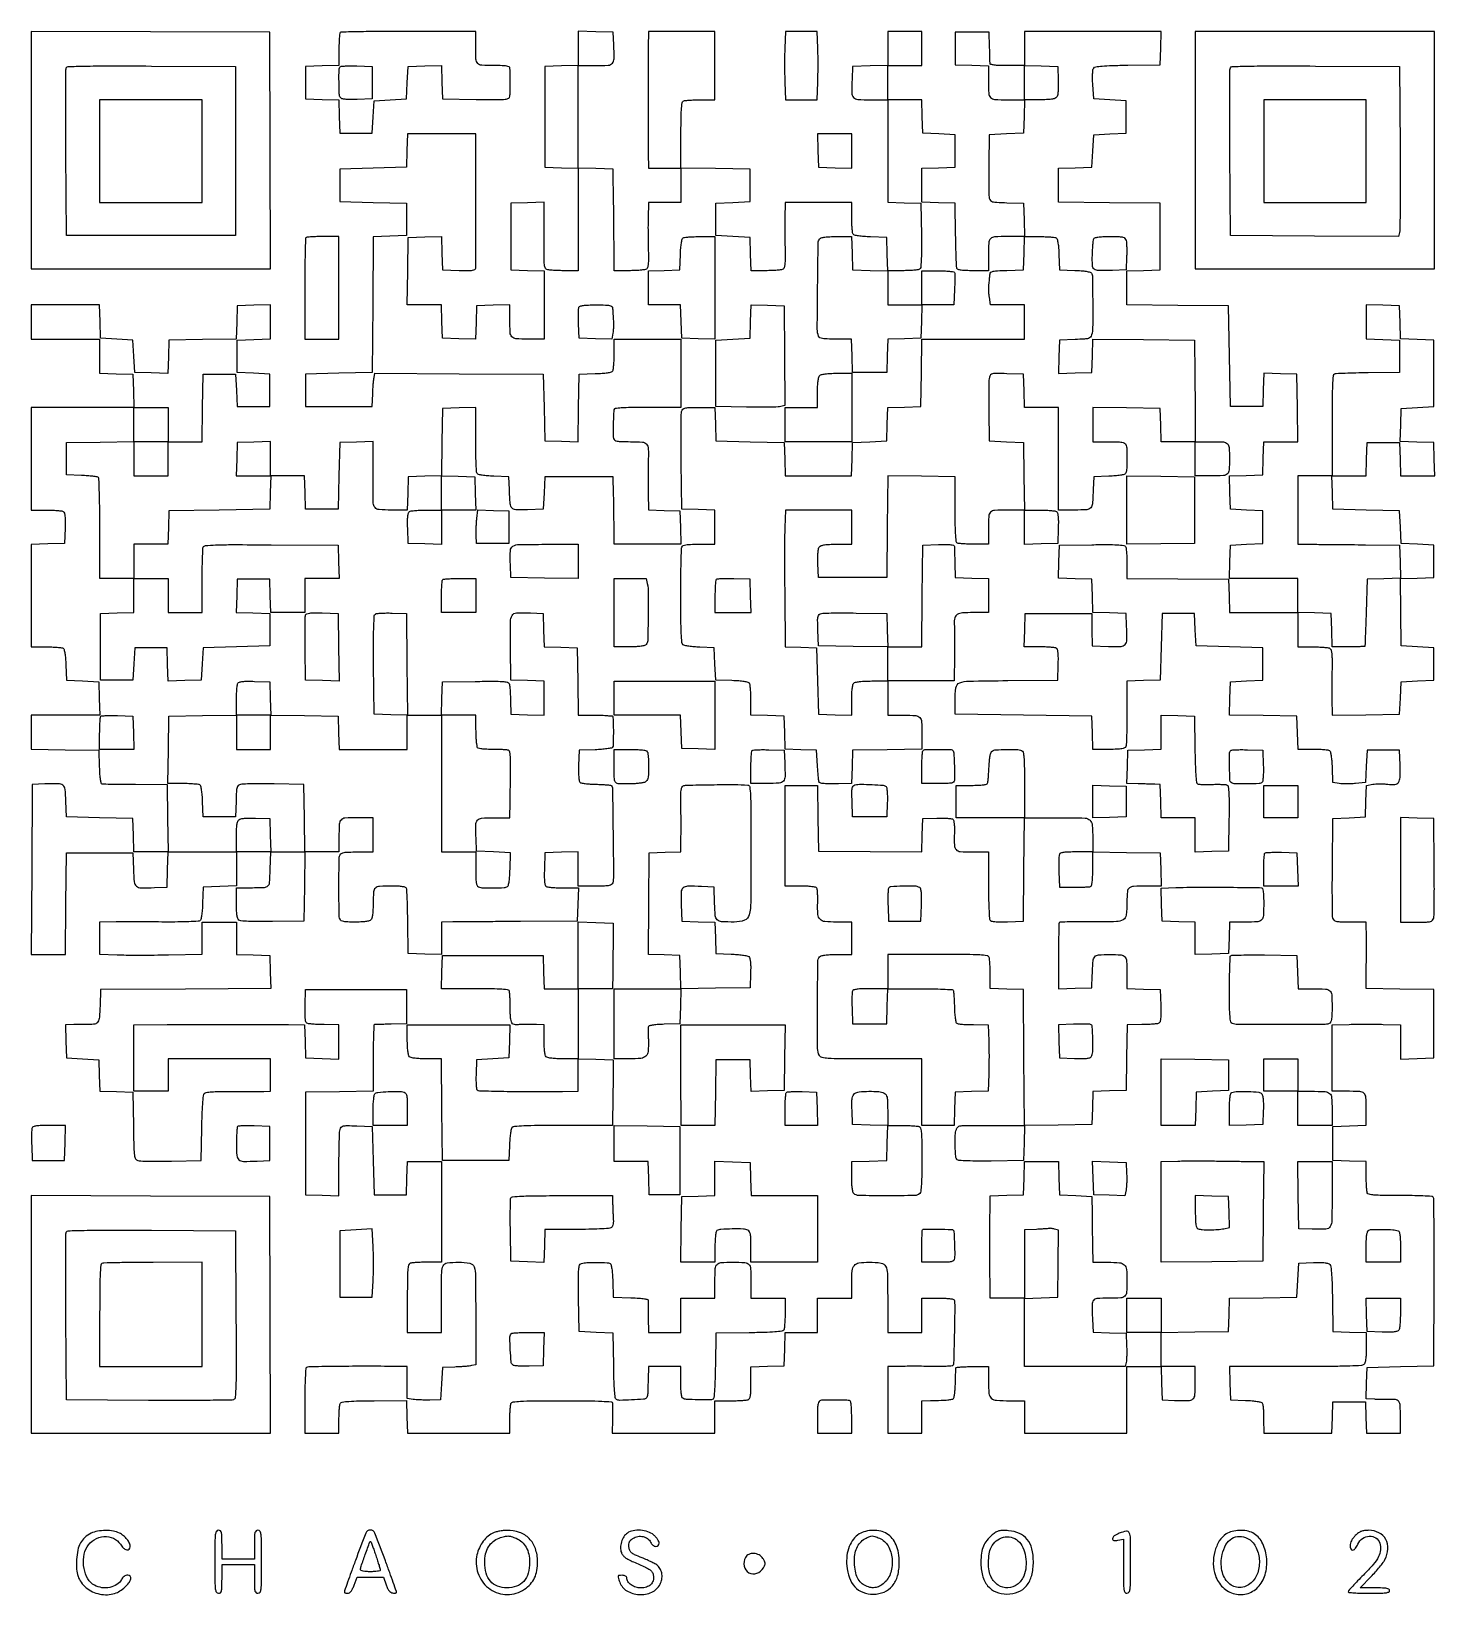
# Model space of a CAD drawing. Extents: x 156 to 936, y 100 to 969.
import ezdxf

# ---------------------------------------------------------------- set-up
doc = ezdxf.new("R2010")
doc.units = 0

msp = doc.modelspace()

# ---------------------------------------------------------------- linework, layer by layer
for points in [[(460, 959.573738), (460, 950.075052), (450.75, 949.787526), (441.5, 949.5), (441.5, 921.5), (441.5, 893.5), (450.75, 893.212474), (460, 892.924948), (460, 864.462474), (460, 836), (451.75, 836.015313, -0.00947), (448.492707, 836.083063, -0.012511), (445.53057, 836.275149, -0.00995), (443.085243, 836.544424, -0.109274), (442.162577, 836.87836, -0.18441), (441.532918, 837.722065, -0.039647), (441.169131, 839.543279, -0.026717), (440.988785, 842.336308, -0.00795), (441.009484, 846.613047, 0.002541), (441.073262, 850.686141, 0.001441), (441.1112, 855.617668, 0.001439), (441.120804, 860.587247, 0.002372), (441.096907, 864.787526), (441, 874.075052), (431.75, 873.787526), (422.5, 873.5), (422.5, 855), (422.5, 836.5), (431.75, 836.212474), (441, 835.924948), (441, 816.962474), (441, 798), (432.106989, 798, -0.014805), (425.348064, 798.200175, -0.19591), (423.141331, 799.255648, -0.174856), (422.170226, 801.607881, -0.01133), (422, 809.119313), (422, 817.075052), (412.75, 816.787526), (403.5, 816.5), (403.211984, 807.212977), (402.923969, 797.925954), (393.711984, 798.212977), (384.5, 798.5), (384.212474, 807.75), (383.924948, 817), (374.46591, 817), (365.006872, 817), (365.253436, 835.75), (365.5, 854.5), (374.711984, 854.787023), (383.923969, 855.074046), (384.211984, 845.787023), (384.5, 836.5), (393.75, 836.212474, 0.005255), (398.809223, 836.108423, 0.036007), (401.294339, 836.262523, 0.094634), (402.56492, 836.687276, 0.26626), (403.028571, 837.462474, 0.00408), (403.039987, 838.557976, 0.000133), (403.04875, 842.954602, 0.000255), (403.055068, 848.141262, 0.000177), (403.057143, 854, 0.000136), (403.055162, 861.257743, 0.000059), (403.04875, 870.909375, 0.000059), (403.039515, 881.171092, 0.000078), (403.028571, 890.5), (403, 912), (384.037526, 912), (365.075052, 912), (364.787526, 902.75), (364.5, 893.5), (346, 893), (327.5, 892.5), (327.5, 883.5), (327.5, 874.5), (346, 874), (364.5, 873.5), (364.5, 864.5), (364.5, 855.5), (355.261989, 855.212633), (346.023977, 854.925266), (345.761989, 817.212633), (345.5, 779.5), (327, 779), (308.5, 778.5), (308.5, 769.5), (308.5, 760.5), (327, 760.5), (345.5, 760.5), (345.754332, 767.5, -0.005547), (345.88928, 770.344155, -0.006062), (346.08436, 773.101527, -0.005705), (346.306679, 775.455489, -0.029813), (346.520684, 776.739242), (347.032704, 778.978485), (393.766352, 778.739242), (440.5, 778.5), (441, 760), (441.5, 741.5), (450.727798, 741.212768), (459.955596, 740.925536), (460.227798, 759.712768), (460.5, 778.5), (469.467001, 778.792098, 0.009786), (473.292364, 778.991711, 0.020298), (476.262875, 779.326695, 0.020215), (478.447011, 779.75425, 0.195149), (479.201688, 780.292098, 0.112618), (479.504907, 781.144238, 0.008743), (479.748365, 783.568616, 0.011595), (479.922842, 786.501991, 0.008591), (479.984687, 789.75), (480, 798), (498.5, 798), (517, 798), (517, 779), (517, 760), (498.5, 760, 0.003049), (489.316092, 759.944003, 0.013701), (483.948055, 759.731347, 0.01458), (480.505197, 759.399281, 0.348572), (479.869688, 758.75, 0.015183), (479.572621, 754.716165, 0.007337), (479.425198, 749.539988, 0.004685), (479.402968, 744.522193, 0.066571), (479.648886, 742.75, 0.183214), (480.317814, 741.838762, 0.097847), (481.633729, 741.313052, 0.040327), (484.06095, 741.05874, 0.005946), (489, 741, -0.017082), (495.719497, 740.770368, -0.203025), (497.993118, 739.618516, -0.172278), (498.945591, 737.088509, -0.011644), (498.910891, 729.263559, 0.003969), (498.839019, 725.631342, 0.002033), (498.803558, 721.074794, 0.00202), (498.805075, 716.381095, 0.00304), (498.847807, 712.288933), (499, 703.077866), (507.75, 702.788933), (516.5, 702.5), (516.787526, 693.25), (517.075052, 684), (498.537526, 684), (480, 684), (479.920976, 693.25, 0.00076), (479.878425, 697.478045, 0.000437), (479.814941, 702.573437, 0.000437), (479.742215, 707.692568, 0.000729), (479.670976, 712), (479.5, 721.5), (460.5, 721.5), (441.5, 721.5), (441, 712.5), (440.5, 703.5), (431.778718, 703.211486, -0.014846), (425.238689, 703.189376, -0.207486), (423.15136, 704.160535, -0.165246), (422.187052, 706.45013, -0.008693), (421.754332, 714.5), (421.5, 721.5), (413.031844, 721.793967, -0.010664), (409.467222, 721.993894, -0.020861), (406.643417, 722.331724, -0.020455), (404.544948, 722.760797, -0.196115), (403.822229, 723.287639, -0.122598), (403.526704, 724.211494, -0.004043), (403.302604, 728.102415, -0.007495), (403.143039, 732.731476, -0.005121), (403.094488, 737.993672, 0.000391), (403.095769, 743.478994, 0.00043), (403.088283, 748.791977, 0.0004), (403.074345, 753.332296, 0.002187), (403.054103, 755.787526), (403, 760.075052), (393.75, 759.787526), (384.5, 759.5), (384.228072, 740.787236), (383.956143, 722.074471), (374.728072, 721.787236), (365.5, 721.5), (365.212474, 712.25), (364.924948, 703), (356.069463, 703, -0.016344), (349.322654, 703.220604, -0.199047), (347.050727, 704.341506, -0.173611), (346.074709, 706.815884, -0.011863), (346.011935, 714.478596, 0.002016), (346.054921, 718.216118, 0.001053), (346.079884, 722.871923, 0.001048), (346.085422, 727.647761, 0.001604), (346.068271, 731.787526), (346, 741.075052), (336.75, 740.787526), (327.5, 740.5), (327, 722), (326.5, 703.5), (317.5, 703.5), (308.5, 703.5), (308.212474, 712.75), (307.924948, 722), (298.462474, 722), (289, 722), (289, 731.537526), (289, 741.075052), (279.75, 740.787526), (270.5, 740.5), (270.212474, 731.25), (269.924948, 722), (279.5, 722), (289.075052, 722), (288.787526, 712.75), (288.5, 703.5), (260.5, 703), (232.5, 702.5), (232.212474, 693.25), (231.924948, 684), (222.462474, 684), (213, 684), (213, 674.5), (213, 665), (203.529507, 665), (194.059014, 665), (194.083418, 692.646089, 0.002742), (194.03439, 703.302454, 0.004375), (193.862857, 712.408936, 0.001082), (193.626764, 720.343183, 0.190632), (193.298302, 721.101698, 0.160048), (192.640223, 721.434321, 0.008123), (190.231351, 721.759899, 0.012311), (187.30763, 722.033998, 0.008553), (183.994391, 722.205609), (175.5, 722.5), (175.5, 731.5), (175.5, 740.5), (194.25, 740.772065), (213, 741.044131), (213, 731.522065), (213, 722), (222.5, 722), (232, 722), (232, 731.5), (232, 741), (241.477935, 741), (250.955869, 741), (251.227935, 759.75), (251.5, 778.5), (260.5, 778.5), (269.5, 778.5), (270, 769.5), (270.5, 760.5), (279.5, 760.5), (288.5, 760.5), (288.5, 769.5), (288.5, 778.5), (279.5, 779), (270.5, 779.5), (270.5, 788.5), (270.5, 797.5), (279.75, 797.787526), (289, 798.075052), (289, 807.575052), (289, 817.075052), (279.75, 816.787526), (270.5, 816.5), (270.212764, 807.271928), (269.925529, 798.043857), (251.212764, 797.771928), (232.5, 797.5), (232.211984, 788.212977), (231.923969, 778.925954), (222.711984, 779.212977), (213.5, 779.5), (213, 788.5), (212.5, 797.5), (203.5, 798), (194.5, 798.5), (194.212474, 807.75), (193.924948, 817), (174.962474, 817), (156, 817), (156, 807.5), (156, 798), (175, 798), (194, 798), (194, 788.537526), (194, 779.075052), (203.25, 778.787526), (212.5, 778.5), (212.787526, 769.25), (213.075052, 760), (184.537526, 760), (156, 760), (156, 731.5), (156, 703), (164.25, 702.984687, -0.00917), (167.504112, 702.918959, -0.012203), (170.45641, 702.732898, -0.00954), (172.894283, 702.472467, -0.110402), (173.793098, 702.149034, -0.187221), (174.389362, 701.340297, -0.039341), (174.721251, 699.5815, -0.027159), (174.864234, 696.914541, -0.008519), (174.793098, 692.914347), (174.5, 684.5), (165.25, 684.212474), (156, 683.924948), (156, 655.462474), (156, 627), (164.25, 626.984687, -0.008579), (167.497876, 626.922928, -0.011582), (170.430835, 626.748704, -0.008725), (172.854929, 626.505619, -0.112667), (173.706033, 626.202843, -0.192561), (174.236162, 625.466763, -0.02067), (174.666992, 623.36687, -0.020911), (175.005667, 620.539342, -0.010674), (175.206033, 616.968156), (175.5, 608.5), (184.5, 608), (193.5, 607.5), (193.787526, 598.25), (194.075052, 589), (175.037526, 589), (156, 589), (156, 579.522065), (156, 570.044131), (174.75, 569.772065), (193.5, 569.5), (193.787526, 560.25, 0.007974), (193.984389, 556.066362, 0.023831), (194.300599, 553.219526, 0.029354), (194.714231, 551.3431, 0.30215), (195.287526, 550.852046, 0.026588), (196.194985, 550.790004, 0.000435), (201.284461, 550.717577, 0.001131), (207.205769, 550.651867, 0.000751), (214, 550.602046), (231.5, 550.5), (231.772065, 531.75), (232.044131, 513), (222.559591, 513), (213.075052, 513), (212.787526, 522.25), (212.5, 531.5), (194, 532), (175.5, 532.5), (175.211203, 541.240685, 0.017722), (174.762911, 547.777845, 0.198326), (173.54849, 550.02491, 0.170867), (171.011209, 550.937542, 0.012477), (163.479083, 550.800912), (156.5, 550.5), (156.240208, 503.25), (155.980417, 456), (165.474635, 456), (174.968853, 456), (175.234427, 484.25), (175.5, 512.5), (194, 512.5), (212.5, 512.5), (212.787398, 503.259666, 0.015944), (213.22487, 496.32236, 0.194276), (214.42727, 494.005037, 0.177011), (216.955531, 493.059164, 0.012814), (224.534186, 493.195758), (231.5, 493.5), (231.786212, 503.25), (232.072424, 513), (251.036212, 513), (270, 513), (270, 503.537526), (270, 494.075052), (260.75, 493.787526), (251.5, 493.5), (251.207902, 484.532999, -0.009877), (251.008235, 480.720022, -0.020052), (250.672174, 477.736617, -0.019805), (250.243638, 475.53068, -0.189714), (249.707902, 474.758336, -0.136202), (248.733417, 474.436876, -0.002817), (243.567321, 474.218401, -0.006376), (237.485531, 474.073151, -0.004222), (230.5, 474.054424, 0.000642), (222.930231, 474.088342, 0.000573), (215.070312, 474.104465, 0.000575), (208.007998, 474.102741, 0.001789), (203.25, 474.079087), (194, 474), (194, 465.06862), (194, 456.13724), (203.75, 455.81862, 0.006109), (208.752852, 455.716298, 0.001988), (216.14375, 455.684836, 0.001981), (224.356434, 455.715066, 0.00223), (232.25, 455.810611), (251, 456.121221), (251, 465.060611), (251, 474), (260.5, 474), (270, 474), (270, 465.037526), (270, 456.075052), (279.25, 455.787526), (288.5, 455.5), (288.787396, 446.259815), (289.074792, 437.019631), (241.787396, 436.759815), (194.5, 436.5), (194.207902, 427.532999, -0.012062), (193.845067, 421.139136, -0.114252), (193.018087, 418.542535, -0.212729), (191.335114, 417.351833, -0.057433), (188, 417.078432, 0.005285), (186.321054, 417.116006, 0.002395), (184.121789, 417.131438, 0.00237), (181.801294, 417.125605, 0.003245), (179.712474, 417.096892), (174.924948, 417), (175.212474, 407.75), (175.5, 398.5), (184.5, 398), (193.5, 397.5), (193.788393, 388.787018), (194.076786, 380.074036), (203.288393, 379.787018), (212.5, 379.5), (212.772016, 360.763526, 0.001671), (212.99061, 348.524709, 0.026934), (213.300141, 344.408472, 0.101329), (213.975287, 342.44304, 0.201755), (215.272016, 341.478011, 0.054003), (216.806765, 341.271561, 0.002936), (221.692405, 341.17412, 0.004544), (227.517229, 341.145095, 0.003299), (234, 341.214485), (250.5, 341.5), (250.773792, 359.426204, -0.004544), (250.958241, 366.996692, -0.009383), (251.267182, 372.908407, -0.006297), (251.651109, 377.491779, -0.150256), (252.142026, 378.67113, -0.178622), (253.267883, 379.322582, -0.022604), (256.099831, 379.680844, -0.01717), (260.436719, 379.881789, -0.004552), (267.368234, 379.901611, 0.000752), (273.053734, 379.874665, 0.00088), (278.450356, 379.866702, 0.000776), (283.013638, 379.875077, 0.005373), (285.25, 379.906685), (289, 380), (289, 389), (289, 398), (280, 398.057692, 0.000568), (275.801215, 398.079838, 0.000295), (270.559375, 398.098438, 0.000293), (265.175369, 398.11121, 0.000446), (260.5, 398.115385, 0.000446), (255.824631, 398.11121, 0.000293), (250.440625, 398.098438, 0.000295), (245.198785, 398.079838, 0.000568), (241, 398.057692), (232, 398), (232, 389), (232, 380), (222.5, 380), (213, 380), (213, 398.5), (213, 417), (231.5, 417.037234, -0.000279), (249.968857, 417.064115, -0.000225), (269.815732, 417.073029, -0.000215), (287.772508, 417.065297, -0.000823), (298.962474, 417.037234), (307.924948, 417), (308.212474, 407.75), (308.5, 398.5), (317.75, 398.212474), (327, 397.924948), (327, 407.462474), (327, 417), (318.75, 417.015313, -0.009158), (315.496014, 417.080961, -0.01219), (312.544105, 417.266784, -0.009524), (310.10652, 417.526866, -0.110447), (309.208654, 417.849883, -0.190691), (308.608404, 418.675579, -0.03736), (308.278743, 420.518036, -0.025891), (308.136581, 423.325344, -0.007874), (308.208654, 427.58457), (308.5, 436.5), (336.5, 436.5), (364.5, 436.5), (364.5, 427), (364.5, 417.5), (356, 417.296359, 0.000311), (352.68862, 417.214966, 0.000456), (349.776563, 417.138919, 0.000212), (347.295228, 417.070802, 0.008466), (346.75, 417.046359, 0.382753), (346.445389, 416.737184, 0.001599), (346.220312, 411.585725, 0.006313), (346.053922, 405.610497, 0.003803), (346, 398.522065), (346, 380.044131), (327.25, 379.772065), (308.5, 379.5), (308.5, 351), (308.5, 322.5), (317.75, 322.212474), (327, 321.924948), (327.013655, 339.212474, -0.003276), (327.063493, 346.001272, -0.004523), (327.203272, 352.093622, -0.002895), (327.396407, 357.203861, -0.054598), (327.639985, 358.78709, -0.110763), (328.30988, 360.066437, -0.165116), (329.383551, 360.710791, -0.057007), (331.450552, 360.916833, -0.004686), (336.876331, 360.78709), (345.5, 360.5), (346, 341.5), (346.5, 322.5), (355.5, 322.5), (364.5, 322.5), (364.787526, 331.75), (365.075052, 341), (374.537526, 341), (384, 341), (384, 313), (384, 285), (376.081787, 285, 0.00705), (372.933927, 284.955615, 0.008902), (370.0249, 284.821697, 0.007317), (367.599719, 284.631074, 0.06844), (366.581787, 284.393011, 0.25083), (365.708785, 283.38321, 0.035117), (365.278963, 280.561114, 0.017848), (365.050787, 275.521809, 0.002389), (365, 264.893011), (365, 246), (374.5, 246), (384, 246), (384, 264.893011, -0.003575), (384.10424, 279.471873, -0.107179), (384.929755, 283.03215, -0.258346), (387.141791, 284.623985, -0.029543), (393.5, 285, -0.045862), (399.767982, 284.42386, -0.274553), (402.134903, 282.35117, -0.07707), (402.913299, 277.583513, -0.002), (403, 255.912063), (403, 228.038104), (400.75, 227.523384, -0.029765), (399.461508, 227.308326, -0.00573), (397.104688, 227.085154, -0.006083), (394.344943, 226.889479, -0.005576), (391.5, 226.754332), (384.5, 226.5), (384, 217.5), (383.5, 208.5), (377.5, 208.395562, -0.007552), (374.964541, 208.389729, -0.006559), (372.307813, 208.45861, -0.006611), (369.904323, 208.584334, -0.019214), (368.25, 208.756853), (365, 209.222582), (365, 218.111291), (365, 227), (356.25, 227.091563, 0.002846), (340.295203, 227.167707, 0.003115), (324.814788, 227.057028, 0.000617), (310.25085, 226.844185, 0.135248), (308.932722, 226.45842, 0.243456), (308.551266, 225.821478, 0.002913), (308.27103, 220.836192, 0.007836), (308.066368, 214.932937, 0.004746), (308, 207.940983), (308, 190), (317.5, 190), (327, 190), (327.015313, 197.75, -0.009134), (327.077194, 200.806402, -0.012169), (327.251632, 203.578254, -0.00949), (327.495549, 205.867151, -0.110701), (327.798302, 206.707886, -0.225887), (328.75493, 207.30808, -0.011143), (332.562285, 207.665975, -0.012349), (338.08242, 207.924191, -0.003663), (346.532989, 208.04858), (364.5, 208.181389), (364.787526, 199.090695), (365.075052, 190), (393.537526, 190), (422, 190), (422, 197.418213, -0.007511), (422.044415, 200.374534, -0.009324), (422.178303, 203.121975, -0.007881), (422.369301, 205.415001, -0.066985), (422.606989, 206.418213, -0.273), (423.7558, 207.33094, -0.020733), (427.864913, 207.730382, -0.01238), (435.102837, 207.952559, -0.001482), (451.106989, 208, -0.001897), (465.200377, 207.946516, -0.009271), (473.172067, 207.738163, -0.007399), (478.406053, 207.426532, -0.376425), (479.070637, 206.75, -0.014849), (479.092775, 205.922726, -0.001029), (479.081111, 203.590625, -0.001463), (479.053338, 200.809528, -0.0011), (479.007099, 197.75), (478.872924, 190), (507.436462, 190), (536, 190), (536, 199), (536, 208), (544.418213, 208, 0.006641), (547.757628, 208.044357, 0.008515), (550.828225, 208.178303, 0.006804), (553.386579, 208.368566, 0.069754), (554.418213, 208.606989, 0.192061), (555.216672, 209.344751, 0.070053), (555.688208, 210.839867, 0.03465), (555.936924, 213.412948, 0.006773), (556, 218.069463), (556, 226.924948), (565.25, 227.212474), (574.5, 227.5), (574.787526, 236.75), (575.075052, 246), (584.037526, 246), (593, 246), (593, 255.5), (593, 265), (602.5, 265), (612, 265), (612, 273.428571, -0.020362), (612.27861, 280.267078, -0.154464), (613.484384, 283.217689, -0.188253), (616.044364, 284.6302, -0.033024), (621.63717, 285, -0.033218), (628.349813, 284.553546, -0.247533), (630.870253, 282.761271, -0.112352), (631.858071, 278.786471, -0.004955), (632, 264.464816), (632, 246), (641.5, 246), (651, 246), (651, 255.5), (651, 265), (660, 265, -0.007397), (664.253884, 264.937063, -0.026727), (666.953079, 264.712432, -0.040169), (668.623925, 264.344468, -0.307136), (669.102444, 263.75, -0.024083), (669.275333, 258.60896, -0.001745), (669.019194, 244.40451, -0.000417), (668.672169, 228.883759, -0.133379), (668.326927, 227.719961, -0.231592), (667.765839, 227.366573, -0.008902), (665.247444, 227.141584, -0.014325), (662.173041, 227.010379, -0.009432), (658.632544, 227.027588, 0.00287), (654.501556, 227.101891, 0.001739), (649.612372, 227.144753, 0.001742), (644.759511, 227.153501, 0.003069), (640.75, 227.122144), (632, 227), (632, 208.5), (632, 190), (641.5, 190), (651, 190), (651, 199), (651, 208), (655.75, 208.091869, 0.003582), (661.768738, 208.251419, 0.015202), (665.363601, 208.482054, 0.021292), (667.6651, 208.799464, 0.152611), (668.647265, 209.313932, 0.159659), (668.962975, 209.937376, 0.008884), (669.258594, 212.124677, 0.012981), (669.500394, 214.785938, 0.009084), (669.640337, 217.794377, -0.000597), (669.729093, 220.801236, -0.000864), (669.815246, 223.456786, -0.000435), (669.894248, 225.711162, -0.014526), (669.929293, 226.25, -0.356149), (670.225403, 226.550354, -0.006433), (672.62298, 226.779687, -0.012813), (675.544331, 226.946007, -0.007812), (679, 227), (688, 227), (688, 218.535184, 0.022925), (688.299354, 212.009731, 0.191257), (689.612086, 209.423098, 0.165975), (692.444526, 208.244672, 0.016329), (699.934259, 208), (708, 208), (708, 199), (708, 190), (736.5, 190), (765, 190), (765, 208.5), (765, 227), (774.462474, 227), (783.924948, 227), (784.212474, 217.75), (784.5, 208.5), (791.479083, 208.199088, 0.012322), (799.11956, 208.058134, 0.176722), (801.627338, 208.990719, 0.202101), (802.772817, 211.267676, 0.01682), (803, 218.019052), (803, 227), (793.5, 227), (784, 227), (784, 236.477935), (784, 245.955869), (802.75, 246.227935), (821.5, 246.5), (821.787236, 255.728072), (822.074471, 264.956143), (840.787236, 265.228072), (859.5, 265.5), (860, 275), (860.5, 284.5), (868.596055, 284.787955, -0.009179), (872.494152, 284.854987, -0.028683), (875.111774, 284.701645, -0.042759), (876.866854, 284.343442, -0.148905), (877.822264, 283.714159, -0.148709), (878.340851, 282.478879, -0.007389), (878.729656, 278.043584, -0.009943), (879.039496, 272.178124, -0.004405), (879.226208, 264.426204), (879.5, 246.5), (888.75, 246.212474), (898, 245.924948), (898, 237.584919, -0.009752), (897.924915, 233.735669, -0.025569), (897.676237, 230.984173, -0.033818), (897.271605, 229.075202, -0.151542), (896.655269, 228.128862, -0.160959), (895.276675, 227.588528, -0.004587), (888.866587, 227.29866, -0.007133), (880.117979, 227.108346, -0.002427), (867.405269, 227.074918, 0.000285), (856.077301, 227.093659, 0.000315), (845.115837, 227.098642, 0.000292), (835.753787, 227.091535, 0.001613), (830.712474, 227.068501), (821.924948, 227), (822.212474, 217.75), (822.5, 208.5), (830.968156, 208.206033, -0.010674), (834.539342, 208.005667, -0.020911), (837.36687, 207.666992, -0.02067), (839.466763, 207.236162, -0.192561), (840.202843, 206.706033, -0.110752), (840.505156, 205.866303, -0.009471), (840.748704, 203.57771, -0.012155), (840.92289, 200.806269, -0.009121), (840.984687, 197.75), (841, 190), (859.961067, 190), (878.922134, 190), (879.211067, 198.75), (879.5, 207.5), (888.5, 207.5), (897.5, 207.5), (897.788933, 198.75), (898.077866, 190), (907.538933, 190), (917, 190), (917, 198.980948, 0.011787), (916.849268, 205.374154, 0.144871), (916.055878, 207.654066, 0.220357), (914.278178, 208.658711, 0.031761), (910, 208.731917, -0.010705), (908.718212, 208.69989, -0.0035), (906.827626, 208.706371, -0.003486), (904.727877, 208.742909, -0.003929), (902.711067, 208.807929), (897.922134, 209), (898.211067, 217.75), (898.5, 226.5), (917, 227), (935.5, 227.5), (935.760112, 273.939888, 0.001704), (935.799282, 291.804786, 0.002766), (935.696842, 306.985033, 0.000433), (935.520288, 320.413743, 0.195273), (935.17946, 321.22054, 0.18443), (934.422702, 321.559066, 0.002677), (929.424237, 321.811813, 0.006941), (923.563195, 321.995251, 0.004474), (916.767862, 322.052737, -0.002658), (906.995479, 322.099917, -0.018757), (902.249722, 322.326242, -0.036466), (899.573396, 322.752833, -0.248277), (898.598514, 323.603872, -0.068643), (898.363721, 324.609653, -0.007238), (898.175814, 327.020364, -0.008843), (898.043762, 329.912374, -0.006986), (898, 333.044262), (898, 340.924948), (888.75, 341.212474), (879.5, 341.5), (879.5, 351), (879.5, 360.5), (888.75, 360.787526), (898, 361.075052), (898, 369.930537, 0.014889), (897.79962, 376.658129, 0.195866), (896.745668, 378.860252, 0.174757), (894.397656, 379.829682, 0.011384), (886.918213, 380), (879, 380), (879, 398.43138), (879, 416.86276), (888.5, 417.18138, -0.005281), (892.82474, 417.280715, -0.003101), (898, 417.312811, -0.003101), (903.17526, 417.280715, -0.005281), (907.5, 417.18138), (917, 416.86276), (917, 407.393854), (917, 397.924948), (926.25, 398.212474), (935.5, 398.5), (935.5, 417.5), (935.5, 436.5), (916.691845, 436.772279), (897.88369, 437.044558), (898.005816, 446.272279, 0.00159), (898.048065, 450.474552, 0.000931), (898.073276, 455.506544, 0.000931), (898.079743, 460.540656, 0.001584), (898.063971, 464.75), (898, 474), (889.019052, 474, -0.004718), (883.452651, 474.05252, -0.05329), (881.266935, 474.327943, -0.154152), (880.146391, 474.996168, -0.122466), (879.488111, 476.25, -0.056278), (879.275634, 477.910045, -0.001377), (879.182205, 485.623438, -0.002973), (879.151296, 494.682513, -0.002017), (879.219059, 505), (879.5, 531.5), (888.5, 532), (897.5, 532.5), (897.788377, 541.211887), (898.076754, 549.923773), (901.593145, 550.583452, -0.031225), (903.281131, 550.792154, -0.014495), (905.489293, 550.861949, -0.014296), (907.820209, 550.801377, -0.019331), (909.918717, 550.605171, 0.051794), (913.971406, 550.490088, 0.233661), (915.951001, 551.661144, 0.138524), (916.818988, 554.445191, 0.015475), (916.792008, 561.15308), (916.5, 569.5), (907.5, 569.5), (898.5, 569.5), (898, 560.5), (897.5, 551.5), (892, 551, -0.012595), (889.637841, 550.845125, -0.010071), (887.0875, 550.79375, -0.010209), (884.724488, 550.842002, -0.025271), (883, 551), (879.5, 551.5), (879.206033, 559.968156, 0.010674), (879.005667, 563.539342, 0.020911), (878.666992, 566.36687, 0.02067), (878.236162, 568.466763, 0.192561), (877.706033, 569.202843, 0.112531), (876.855751, 569.505585, 0.008778), (874.441858, 569.748704, 0.011623), (871.521021, 569.922925, 0.008617), (868.287526, 569.984687), (860.075052, 570), (859.787526, 579.25), (859.5, 588.5), (840.712768, 588.772202), (821.925536, 589.044404), (822.212768, 598.272202), (822.5, 607.5), (831.5, 608), (840.5, 608.5), (840.5, 617.5), (840.5, 626.5), (822, 627), (803.5, 627.5), (803, 636.5), (802.5, 645.5), (793.5, 645.5), (784.5, 645.5), (784, 627), (783.5, 608.5), (774.25, 608.212474), (765, 607.924948), (765, 590.544262, -0.003251), (764.95595, 583.769836, -0.004749), (764.821697, 577.804502, -0.002404), (764.63576, 572.755113, -0.081377), (764.393011, 571.581787, -0.192061), (763.655249, 570.783328, -0.070053), (762.160133, 570.311792, -0.03465), (759.587052, 570.063076, -0.006773), (754.930537, 570), (746.075052, 570), (745.787526, 579.25), (745.5, 588.5), (707.516369, 589), (669.532738, 589.5), (669.4395, 597, -0.038968), (669.917022, 604.283733, -0.271845), (672.055717, 606.959926, -0.086833), (676.981978, 607.920005, -0.002415), (698.776743, 608.234228), (726.5, 608.5), (726.793098, 616.914347, 0.008519), (726.864234, 620.914541, 0.027159), (726.721251, 623.5815, 0.039341), (726.389362, 625.340297, 0.187221), (725.793098, 626.149034, 0.110544), (724.893389, 626.472502, 0.009485), (722.445387, 626.732898, 0.01216), (719.480966, 626.918962, 0.009129), (716.212474, 626.984687), (707.924948, 627), (708.212474, 636.25), (708.5, 645.5), (727, 645.5), (745.5, 645.5), (745.569331, 636.5), (745.638663, 627.5), (754.790955, 627.21285, 0.016185), (761.701548, 627.219773, 0.206056), (763.998294, 628.300453, 0.181734), (764.946413, 630.781369, 0.012147), (764.800912, 638.520917), (764.5, 645.5), (755.287036, 645.787036), (746.074071, 646.074071), (745.787036, 655.287036), (745.5, 664.5), (736.212977, 664.788016), (726.925954, 665.076031), (727.212977, 674.288016), (727.5, 683.5), (745.442865, 683.746956, -0.00333), (754.259053, 683.80957, -0.013443), (759.636527, 683.667344, -0.01462), (763.172733, 683.374715, -0.227096), (764.177552, 682.746956, -0.111536), (764.490026, 681.873636, -0.009133), (764.741275, 679.44743, -0.011894), (764.921062, 676.51041, -0.008873), (764.984687, 673.265573), (765, 665.031147), (793.25, 664.765573), (821.5, 664.5), (821.787526, 655.25), (822.075052, 646), (841.037526, 646), (860, 646), (860, 636.5), (860, 627), (868.25, 626.984687, -0.009309), (871.505577, 626.918028, -0.012345), (874.46241, 626.72919, -0.00973), (876.903682, 626.464684, -0.10988), (877.813523, 626.136411, -0.187083), (878.427377, 625.304599, -0.036226), (878.793234, 623.437012, -0.025722), (878.989874, 620.616033, -0.008179), (878.99747, 616.401724, 0.001763), (878.952491, 612.32398, 0.001002), (878.92536, 607.391212, 0.001001), (878.917939, 602.423268, 0.001654), (878.933947, 598.227935), (879, 588.955869), (897.75, 589.227935), (916.5, 589.5), (917, 598.5), (917.5, 607.5), (926.5, 608), (935.5, 608.5), (935.5, 617.5), (935.5, 626.5), (926.5, 627), (917.5, 627.5), (917.228074, 646.212184), (916.956148, 664.924368), (926.228074, 665.212184), (935.5, 665.5), (935.5, 674.5), (935.5, 683.5), (926.5, 684), (917.5, 684.5), (917, 693.5), (916.5, 702.5), (898, 703), (879.5, 703.5), (879.212474, 712.75), (878.924948, 722), (888.424948, 722), (897.924948, 722), (898.212474, 731.25), (898.5, 740.5), (907.5, 740.5), (916.5, 740.5), (916.787526, 731.25), (917.075052, 722), (926.575052, 722), (936.075052, 722), (935.787526, 731.25), (935.5, 740.5), (926.212977, 740.788016), (916.925954, 741.076031), (917.212977, 750.288016), (917.5, 759.5), (926.5, 760), (935.5, 760.5), (935.5, 779), (935.5, 797.5), (926.287036, 797.787036), (917.074071, 798.074071), (916.787036, 807.287036), (916.5, 816.5), (907.25, 816.787526), (898, 817.075052), (898, 807.575052), (898, 798.075052), (907.25, 797.787526), (916.5, 797.5), (916.5, 788.5), (916.5, 779.5), (899.033473, 779.2739, 0.00254), (892.247135, 779.151571, 0.003801), (886.320718, 778.96954, 0.001624), (881.261049, 778.759161, 0.080575), (880.283473, 778.555284, 0.28953), (879.587447, 777.621895, 0.008032), (879.265839, 772.358782, 0.009343), (879.054204, 764.307514, 0.001898), (879, 750.031385), (879, 722), (869.5, 722), (860, 722), (860, 703), (860, 684), (869.25, 683.956189, -0.000789), (874.063258, 683.925795, -0.000239), (881.364062, 683.864679, -0.00024), (889.547336, 683.78834, -0.000261), (897.5, 683.706189), (916.5, 683.5), (916.787023, 674.288016), (917.074046, 665.076031), (907.787023, 664.788016), (898.5, 664.5), (897.942718, 646, -0.000936), (897.715183, 638.889099, -0.00153), (897.492526, 632.860938, -0.000161), (897.275457, 627.477602, -0.155255), (897.192718, 627.25, -0.224452), (896.993608, 627.148236, -0.0009), (894.423884, 627.073437, -0.004214), (891.487366, 627.018014, -0.002611), (888.037526, 627), (879.075052, 627), (878.787526, 636.25), (878.5, 645.5), (869.25, 645.787526), (860, 646.075052), (860, 655.537526), (860, 665), (840.962474, 665), (821.924948, 665), (822.212474, 674.25), (822.5, 683.5), (831.5, 684), (840.5, 684.5), (840.5, 693.5), (840.5, 702.5), (831.5, 703), (822.5, 703.5), (822.212977, 712.711984), (821.925954, 721.923969), (831.212977, 722.211984), (840.5, 722.5), (840.787526, 731.75), (841.075052, 741), (850.559591, 741), (860.044131, 741), (859.772065, 759.75), (859.5, 778.5), (850.288016, 778.787023), (841.076031, 779.074046), (840.788016, 769.787023), (840.5, 760.5), (831.5, 760.5), (822.5, 760.5), (822, 788.5), (821.5, 816.5), (793.25, 816.765573), (765, 817.031147), (765, 826.478047), (765, 835.924948), (774.25, 836.212474), (783.5, 836.5), (783.5, 855), (783.5, 873.5), (755.25, 873.765573), (727, 874.031147), (727, 883.478047), (727, 892.924948), (736.25, 893.212474), (745.5, 893.5), (746, 902.5), (746.5, 911.5), (755.5, 912), (764.5, 912.5), (764.5, 921.5), (764.5, 930.5), (755.5, 931), (746.5, 931.5), (746, 939.404732, -0.01178), (745.872418, 942.623976, -0.017534), (745.926019, 945.442763, -0.016058), (746.120606, 947.694798, -0.132168), (746.5, 948.641605, -0.197021), (747.651295, 949.328297, -0.016247), (751.190843, 949.741655, -0.013852), (756.610389, 950.045811, -0.003436), (765.5, 950.236873), (783.5, 950.5), (783.787526, 959.75), (784.075052, 969), (746.037526, 969), (708, 969), (708, 959.5), (708, 950), (698.5, 950, -0.006865), (693.982597, 950.06203, -0.025552), (691.147538, 950.285195, -0.038111), (689.396425, 950.65081, -0.314535), (688.912575, 951.25, -0.010039), (688.871136, 952.082278, -0.000662), (688.803074, 954.482813, -0.000959), (688.73122, 957.344675, -0.000716), (688.662575, 960.5), (688.5, 968.5), (679, 968.5), (669.5, 968.5), (669.5, 959.5), (669.5, 950.5), (678.75, 950.212474), (688, 949.924948), (688, 942.044262, 0.01187), (688.177673, 934.561135, 0.181838), (689.183885, 932.228344, 0.190032), (691.460247, 931.189196, 0.013165), (698.644515, 931), (708.075052, 931), (707.787526, 921.75), (707.5, 912.5), (698, 912), (688.5, 911.5), (688.214485, 895, 0.003277), (688.144811, 888.518327, 0.004518), (688.172986, 882.696923, 0.002906), (688.269145, 877.813387, 0.054074), (688.47415, 876.287398, 0.131433), (689.15054, 875.057919, 0.13999), (690.335649, 874.366243, 0.049911), (692.638586, 874.017269, 0.00489), (698.259666, 873.787398), (707.5, 873.5), (707.787526, 864.25), (708.075052, 855), (698.644515, 855, 0.013197), (691.458667, 854.810302, 0.190437), (689.182626, 853.768792, 0.181487), (688.177115, 851.431101, 0.011786), (688, 843.918213), (688, 836), (679.468615, 836, -0.008658), (675.54591, 836.067929, -0.025957), (672.876054, 836.299536, -0.034443), (671.11422, 836.670074, -0.243626), (670.496799, 837.25, -0.073857), (670.312554, 838.20126, -0.001391), (670.104027, 843.273438, -0.003363), (669.916692, 849.203173, -0.00224), (669.778183, 856), (669.5, 873.5), (660.25, 873.787526), (651, 874.075052), (651, 883.5), (651, 892.924948), (660.213825, 893.212474), (669.427651, 893.5), (669.463825, 902.5), (669.5, 911.5), (660.5, 912), (651.5, 912.5), (651.212474, 921.75), (650.924948, 931), (641.462474, 931), (632, 931), (632, 940.5), (632, 950), (641.5, 950), (651, 950), (651, 959.5), (651, 969), (641.5, 969), (632, 969), (632, 959.536212), (632, 950.072424), (622.25, 949.786212), (612.5, 949.5), (612.199088, 942.520917, 0.012592), (612.061514, 934.839161, 0.182794), (613.024951, 932.346857, 0.197528), (615.365033, 931.215618, 0.015066), (622.519052, 931), (632, 931), (632, 902.537526), (632, 874.075052), (641.25, 873.787526), (650.5, 873.5), (650.730064, 855.546696, -0.003387), (650.78284, 846.80929, -0.013149), (650.636558, 841.398754, -0.01367), (650.34579, 837.801929, -0.228051), (649.730064, 836.812009, -0.111897), (648.866517, 836.503563, -0.009006), (646.448917, 836.255659, -0.011797), (643.522741, 836.07817, -0.008781), (640.287526, 836.015313), (632.075052, 836), (631.787526, 845.25), (631.5, 854.5), (622.532999, 854.792098, -0.009786), (618.707636, 854.991711, -0.020298), (615.737125, 855.326695, -0.020215), (613.552989, 855.75425, -0.195149), (612.798312, 856.292098, -0.112618), (612.495093, 857.144238, -0.008743), (612.251635, 859.568616, -0.011595), (612.077158, 862.501991, -0.008591), (612.015313, 865.75), (612, 874), (593.5, 874), (575, 874), (574.877856, 865.25, 0.003161), (574.847109, 861.223834, 0.001758), (574.857912, 856.315837, 0.001753), (574.903727, 851.348323, 0.002836), (574.981484, 847.123063, -0.007207), (575.025822, 842.532694, -0.026256), (574.859102, 839.624046, -0.040433), (574.499022, 837.757572, -0.18574), (573.853628, 836.888375, -0.108718), (572.923264, 836.550638, -0.010157), (570.485214, 836.278091, -0.012665), (567.531603, 836.083805, -0.009623), (564.287526, 836.015313), (556.075052, 836), (555.787526, 845.25), (555.5, 854.5), (546, 855), (536.5, 855.5), (536.5, 864.5), (536.5, 873.5), (546, 874), (555.5, 874.5), (555.5, 883.5), (555.5, 892.5), (536.297239, 892.771427), (517.094477, 893.042855), (517.102663, 911.246665, -0.003575), (517.167816, 919.820384, -0.012149), (517.385978, 925.405054, -0.010835), (517.714286, 929.257743, -0.228303), (518.305425, 930.209925, -0.11297), (519.15016, 930.509979, -0.008617), (521.572531, 930.750784, -0.011498), (524.502944, 930.92345, -0.008501), (527.75, 930.984687), (536, 931), (536, 950), (536, 969), (517.5, 969), (499, 969), (498.89873, 960.25, 0.002589), (498.838008, 950.755633, 0.000449), (498.83228, 932.814392, 0.000517), (498.861986, 914.410336, 0.001371), (498.932918, 901.25), (499, 893), (508, 893), (517, 893), (517, 883.5), (517, 874), (508, 874), (499, 874), (498.828931, 865.25, 0.004167), (498.78378, 861.224335, 0.002319), (498.792392, 856.318054, 0.002312), (498.847099, 851.352972, 0.003742), (498.94477, 847.130609, -0.007035), (499.02151, 842.491953, -0.026882), (498.87334, 839.60502, -0.042888), (498.519209, 837.771118, -0.184453), (497.865839, 836.895922, -0.108559), (496.928029, 836.555256, -0.01021), (494.477778, 836.280308, -0.012705), (491.509334, 836.084359, -0.009663), (488.25, 836.015313), (480, 836), (479.942909, 845.25, 0.000514), (479.908256, 850.06326, 0.000156), (479.845921, 857.364062, 0.000156), (479.77095, 865.547336, 0.00017), (479.692909, 873.5), (479.5, 892.5), (469.75, 892.786212), (460, 893.072424), (460, 921.536212), (460, 950), (469.480948, 950, 0.015066), (476.634967, 950.215618, 0.197528), (478.975049, 951.346857, 0.182794), (479.938486, 953.839161, 0.012592), (479.800912, 961.520917), (479.5, 968.5), (469.75, 968.786212), (460, 969.072424)], [(327.666667, 968.333333, 0.174595), (327.400837, 967.768224, 0.005912), (327.195833, 965.278732, 0.010516), (327.048335, 962.289663, 0.007069), (327, 958.870859), (327, 950.075052), (317.75, 949.787526), (308.5, 949.5), (308.5, 940.5), (308.5, 931.5), (317.712964, 931.212964), (326.925929, 930.925929), (327.212964, 921.712964), (327.5, 912.5), (336.5, 912.5), (345.5, 912.5), (346, 921.5), (346.5, 930.5), (355.5, 931), (364.5, 931.5), (365, 940.5), (365.5, 949.5), (374.711984, 949.787023), (383.923969, 950.074046), (384.211984, 940.787023), (384.5, 931.5), (403.25, 931.227935, 0.001614), (415.33536, 931.091601, 0.025212), (419.467233, 931.266738, 0.099952), (421.349847, 931.832671, 0.268822), (422.058824, 932.977935, 0.004541), (422.081674, 934.120239, 0.000897), (422.100368, 936.168518, 0.00095), (422.113329, 938.554616, 0.000883), (422.117647, 941, 0.000895), (422.113338, 943.407203, 0.001066), (422.100368, 945.678125, 0.00092), (422.081819, 947.593432, 0.006918), (422.058824, 948.5, 0.265547), (421.587033, 949.255353, 0.082021), (420.26955, 949.706178, 0.035377), (417.7988, 949.94235, 0.006143), (413.106989, 950, -0.014768), (406.349521, 950.199638, -0.195511), (404.14255, 951.252746, -0.175208), (403.170753, 953.599988, -0.01141), (403, 961.081787), (403, 969), (365.666667, 969, 0.001672), (351.305602, 968.951986, 0.002714), (339.104167, 968.804167, 0.000419), (328.306701, 968.605679, 0.193922)], [(574.820969, 959.75, 0.005736), (574.722408, 955.504793, 0.003234), (574.695249, 950.353125, 0.003227), (574.735031, 945.153963, 0.005283), (574.843707, 940.75), (575.187415, 931), (584, 931), (592.812585, 931), (593.156293, 940.75, 0.005283), (593.264969, 945.153963, 0.003227), (593.304751, 950.353125, 0.003234), (593.277592, 955.504793, 0.005736), (593.179031, 959.75), (592.858062, 969), (584, 969), (575.141938, 969)], [(269.5, 902.5), (269.5, 855.5), (222.5, 855.5), (175.5, 855.5), (175.239372, 901.5, -0.000997), (175.174287, 919.225103, -0.001596), (175.197198, 934.357597, -0.000282), (175.267665, 947.72814, -0.090314), (175.461789, 948.759906, -0.301449), (176.45055, 949.464468, -0.003096), (185.402033, 949.70934, -0.005599), (198.68089, 949.841585, -0.001079), (222.722417, 949.759906), (269.5, 949.5)], [(345.5, 940.5), (345.5, 931.5), (337.085653, 931.206902, -0.008519), (333.085459, 931.135766, -0.027159), (330.4185, 931.278749, -0.039341), (328.659703, 931.610638, -0.187221), (327.850966, 932.206902, -0.132115), (327.196599, 934.302816, -0.007818), (327.033661, 941.012925, -0.006174), (327.059, 947.850027, -0.194743), (327.702644, 949.369311, -0.179987), (328.290922, 949.638564, -0.007016), (330.709672, 949.781547, -0.011703), (333.626528, 949.84459, -0.007913), (336.952644, 949.785977), (345.5, 949.5)], [(726.793771, 941.655204, -0.01153), (726.842502, 938.264652, -0.021342), (726.701133, 935.514748, -0.023545), (726.405224, 933.431833, -0.126804), (725.921326, 932.405204, -0.145524), (724.939147, 931.748928, -0.03848), (723.078343, 931.326735, -0.027148), (720.342652, 931.0746, -0.009406), (716.377555, 931), (708, 931), (708, 940.537526), (708, 950.075052), (717.25, 949.787526), (726.5, 949.5)], [(916.777529, 904.5, -0.001169), (916.844214, 887.089041, -0.00181), (916.812248, 872.054912, -0.000538), (916.723164, 858.995066, -0.057675), (916.505999, 857.240125), (915.956939, 854.980251), (869.22847, 855.240125), (822.5, 855.5), (822.239372, 901.5, -0.000997), (822.174287, 919.225103, -0.001596), (822.197198, 934.357597, -0.000282), (822.267665, 947.72814, -0.090314), (822.461789, 948.759906, -0.301449), (823.45055, 949.464468, -0.003096), (832.402033, 949.70934, -0.005599), (845.68089, 949.841585, -0.001079), (869.722417, 949.759906), (916.5, 949.5)], [(308.666667, 854.333333, 0.192076), (308.395155, 853.701513, 0.000738), (308.195833, 845.686458, 0.003605), (308.04805, 836.551666, 0.002241), (308, 825.833333), (308, 798), (317.5, 798), (327, 798), (327, 826.5), (327, 855), (318.166667, 855, 0.007039), (314.733476, 854.951666, 0.010477), (311.732292, 854.804167, 0.005871), (309.23216, 854.599192, 0.174709)], [(536, 826.462474), (536, 797.924948), (526.75, 798.212474), (517.5, 798.5), (517.212474, 807.75), (516.924948, 817), (507.962474, 817), (499, 817), (499, 826.461067), (499, 835.922134), (507.75, 836.211067), (516.5, 836.5), (516.793967, 844.968156, -0.010674), (516.994333, 848.539342, -0.020911), (517.333008, 851.36687, -0.02067), (517.763838, 853.466763, -0.192561), (518.293967, 854.202843, -0.112667), (519.145071, 854.505619, -0.008725), (521.569165, 854.748704, -0.011582), (524.502124, 854.922928, -0.008579), (527.75, 854.984687), (536, 855)], [(725.706033, 854.202843, -0.192561), (726.236162, 853.466763, -0.02067), (726.666992, 851.36687, -0.020911), (727.005667, 848.539342, -0.010674), (727.206033, 844.968156), (727.5, 836.5), (735.968156, 836.206033, -0.010674), (739.539342, 836.005667, -0.020911), (742.36687, 835.666992, -0.02067), (744.466763, 835.236162, -0.192561), (745.202843, 834.706033, -0.139454), (745.83176, 832.591166, -0.001699), (745.954627, 818.188304, -0.003138), (745.938872, 804.415673, -0.063716), (745.379488, 800.287374, -0.124306), (744.696907, 799.065024, -0.138331), (743.540122, 798.372785, -0.052277), (741.338946, 798.017839, -0.005545), (736.143142, 797.787374), (727.5, 797.5), (727.211971, 788.211971), (726.923942, 778.923942), (736.211971, 779.211971), (745.5, 779.5), (745.787731, 788.765509), (746.075462, 798.031018), (774.287731, 797.765509), (802.5, 797.5), (802.719506, 778.5, -0.000352), (802.805778, 770.547336, -0.000323), (802.88349, 762.364062, -0.000323), (802.943383, 755.063257, -0.001065), (802.969506, 750.25), (803, 741), (811.893011, 741, -0.013336), (818.570835, 740.821854, -0.177094), (820.797846, 739.870043, -0.190499), (821.802358, 737.735543, -0.015844), (822, 731.5, -0.015844), (821.802358, 725.264457, -0.190499), (820.797846, 723.129957, -0.177094), (818.570835, 722.178146, -0.013336), (811.893011, 722), (803, 722), (803, 731.5), (803, 741), (793.537526, 741), (784.075052, 741), (783.787526, 750.25), (783.5, 759.5), (764.75, 759.772065), (746, 760.044131), (746, 750.522065), (746, 741), (754.893011, 741, -0.00673), (759.571713, 740.937024, -0.034532), (762.154102, 740.688469, -0.06988), (763.653872, 740.217093, -0.192406), (764.393011, 739.418213, -0.084327), (764.913249, 736.827218, -0.010423), (764.965583, 731.045558, -0.008313), (764.798943, 725.183397, -0.131024), (764.202843, 723.293967, -0.192561), (763.466763, 722.763838, -0.02067), (761.36687, 722.333008, -0.020911), (758.539342, 721.994333, -0.010674), (754.968156, 721.793967), (746.5, 721.5), (746.245668, 714.5, -0.009074), (745.810854, 706.52461, -0.165509), (744.832254, 704.214245, -0.199016), (742.706186, 703.189349, -0.014075), (735.980948, 703), (727, 703), (727, 731.5), (727, 760), (717.537526, 760), (708.075052, 760), (707.787526, 769.25), (707.5, 778.5), (698.278376, 778.78715, 0.004141), (692.419345, 778.921037, 0.054191), (690.257993, 778.7179, 0.167412), (689.163295, 778.070995, 0.118397), (688.511762, 776.78715, 0.051887), (688.30646, 775.219748, 0.002936), (688.205181, 770.324975, 0.004477), (688.170954, 764.486999, 0.003267), (688.233386, 758), (688.5, 741.5), (698, 741), (707.5, 740.5), (707.772065, 721.75), (708.044131, 703), (716.272065, 702.984687, -0.009194), (719.517722, 702.918957, -0.012228), (722.462892, 702.732898, -0.009573), (724.894811, 702.472445, -0.110318), (725.793098, 702.149034, -0.187221), (726.389362, 701.340297, -0.039341), (726.721251, 699.5815, -0.027159), (726.864234, 696.914541, -0.008519), (726.793098, 692.914347), (726.5, 684.5), (717.25, 684.212474), (708, 683.924948), (708, 693.462474), (708, 703), (698.606989, 703, 0.013298), (691.45107, 702.809647, 0.19079), (689.179831, 701.767356, 0.18106), (688.176663, 699.429085, 0.011759), (688, 691.918213), (688, 684), (679.75, 684.015313, -0.008248), (676.516846, 684.074656, -0.011514), (673.629687, 684.241942, -0.008045), (671.243323, 684.474132, -0.130876), (670.5, 684.765313, -0.220015), (670.06508, 685.553844, -0.004396), (669.774093, 690.232299, -0.008889), (669.56586, 696.08762, -0.004442), (669.5, 703.5), (669.5, 721.5), (650.765611, 721.772008), (632.031221, 722.044016), (631.765611, 693.772008), (631.5, 665.5), (612.5, 665.5), (593.5, 665.5), (593.206229, 673.344796, -0.01153), (593.157498, 676.735348, -0.021342), (593.298867, 679.485252, -0.023545), (593.594776, 681.568167, -0.126804), (594.078674, 682.594796, -0.145524), (595.060853, 683.251072, -0.03848), (596.921657, 683.673265, -0.027148), (599.657348, 683.9254, -0.009406), (603.622445, 684), (612, 684), (612, 693.5), (612, 703), (593.56862, 703), (575.13724, 703), (574.81862, 693.25, 0.006648), (574.712515, 687.773398, 0.001355), (574.679876, 678.076874, 0.001428), (574.704671, 666.804145, 0.001339), (574.793725, 655.288295), (575.08745, 627.07659), (583.793725, 626.788295), (592.5, 626.5), (593, 608), (593.5, 589.5), (602.75, 589.212474), (612, 588.924948), (612, 597.262474, -0.01101), (612.078116, 600.809501, -0.020283), (612.321964, 603.684979, -0.021051), (612.688958, 605.858679, -0.145015), (613.2, 606.8, -0.147006), (614.161055, 607.316915, -0.020534), (616.415152, 607.681818, -0.019692), (619.42428, 607.923212, -0.010168), (623.2, 608), (632, 608), (632, 617.478407), (632, 626.956814), (612.75, 627.228407), (593.5, 627.5), (593.211486, 636.221282, -0.00454), (593.079368, 641.727551, -0.056827), (593.284305, 643.79879, -0.168451), (593.929774, 644.861272, -0.112854), (595.211486, 645.506458, -0.053921), (596.788761, 645.71885, -0.002917), (601.821499, 645.820938, -0.004523), (607.82128, 645.853356, -0.003283), (614.5, 645.785177), (631.5, 645.5), (631.787526, 636.25), (632.075052, 627), (641.521953, 627), (650.968853, 627), (651.234427, 655.25), (651.5, 683.5), (660.25, 683.788933, -0.00685), (664.559152, 683.872148, -0.029631), (667.114035, 683.734982, -0.053498), (668.605679, 683.401773, -0.3063), (669.071246, 682.788933, -0.00662), (669.107079, 681.93583, -0.000458), (669.174072, 679.528624, -0.000652), (669.247584, 676.658121, -0.00049), (669.321246, 673.5), (669.5, 665.5), (678.75, 665.212474), (688, 664.924948), (688, 655.462474), (688, 646), (679.622445, 646, 0.017184), (673.535574, 645.790747, 0.115619), (670.667828, 644.906965, 0.20428), (669.317892, 643.088633, 0.072822), (669.020389, 639.800025, -0.01129), (669.086524, 637.771455, -0.00135), (669.119338, 633.283445, -0.001609), (669.126772, 627.948005, -0.001321), (669.101317, 622.25), (669, 608), (650.5, 608), (632, 608), (632, 598.5), (632, 589), (640.893011, 589, -0.014747), (647.649634, 588.800671, -0.195281), (649.856746, 587.748924, -0.17541), (650.828943, 585.404555, -0.011456), (651, 577.939805), (651, 570.043186), (631.75, 569.771593), (612.5, 569.5), (612.212474, 560.25), (611.924948, 551), (604.712474, 550.881517, -0.003972), (599.652661, 550.838604, -0.018594), (596.742451, 550.945305, -0.030363), (594.921339, 551.191805, -0.144397), (594, 551.673878, -0.171502), (593.785642, 552.10412, -0.003432), (593.5, 554.562682, -0.007734), (593.227806, 557.470606, -0.005067), (593, 560.828809), (592.5, 569.5), (583.787018, 569.788393), (575.074036, 570.076786), (574.787018, 579.288393), (574.5, 588.5), (565.25, 588.787526), (556, 589.075052), (555.984687, 597.287526, 0.00863), (555.92284, 600.521154, 0.011636), (555.748365, 603.442407, 0.008796), (555.504874, 605.856585, 0.112481), (555.201688, 606.707902, 0.195149), (554.447011, 607.24575, 0.020215), (552.262875, 607.673305, 0.020298), (549.292364, 608.008289, 0.009786), (545.467001, 608.207902), (536.5, 608.5), (536, 617.5), (535.5, 626.5), (527.547384, 626.795712, -0.011934), (524.407014, 626.987621, -0.0156), (521.549742, 627.320848, -0.013166), (519.210661, 627.731108, -0.123819), (518.297384, 628.168156, -0.200219), (517.611179, 629.477079, -0.009852), (517.273009, 634.446521, -0.009877), (517.056812, 642.033377, -0.002184), (517, 655.040657, -0.002196), (517.043925, 665.041244, -0.003346), (517.178303, 673.723568, -0.00123), (517.362219, 681.190224, -0.085034), (517.606989, 682.418213, -0.192406), (518.346128, 683.217093, -0.06988), (519.845898, 683.688469, -0.034532), (522.428287, 683.937024, -0.00673), (527.106989, 684), (536, 684), (536, 693.462474), (536, 702.924948), (526.75, 703.212474), (517.5, 703.5), (517.221239, 729.5, -0.002048), (517.15416, 739.625808, -0.003013), (517.185284, 748.523438, -0.001416), (517.278829, 756.094, -0.055968), (517.490291, 757.75, -0.122173), (518.14605, 759.003568, -0.154441), (519.262776, 759.671791, -0.053495), (521.440657, 759.947392, -0.004747), (526.981526, 760), (535.924948, 760), (536.212474, 750.75), (536.5, 741.5), (555.5, 741), (574.5, 740.5), (574.787526, 731.25), (575.075052, 722), (593.5, 722), (611.924948, 722), (612.212474, 731.25), (612.5, 740.5), (622, 741), (631.5, 741.5), (631.787036, 750.712964), (632.074071, 759.925929), (641.287036, 760.212964), (650.5, 760.5), (650.772065, 779.25), (651.044131, 798), (679.522065, 798), (708, 798), (708, 807.5), (708, 817), (698.561273, 817), (689.122546, 817), (688.519444, 821.25, -0.017606), (688.319607, 823.132548, -0.012056), (688.219829, 825.279688, -0.012166), (688.223989, 827.355573, -0.023986), (688.346388, 829, 0.002434), (688.519226, 830.465591, 0.002236), (688.682944, 831.974914, 0.002233), (688.816944, 833.322508, 0.007366), (688.888217, 834.212474, -0.22421), (689.387851, 835.113491, -0.103591), (690.641966, 835.668912, -0.039357), (693.108547, 835.995896, -0.005513), (698.25, 836.212474), (707.5, 836.5), (707.787526, 845.75), (708.075052, 855), (716.287526, 854.984687, -0.008617), (719.521021, 854.922925, -0.011623), (722.441858, 854.748704, -0.008778), (724.855751, 854.505585, -0.112531)], [(612.212474, 845.75), (612.5, 836.5), (622.25, 836.213788), (632, 835.927576), (632, 826.463788), (632, 817), (641.5, 817), (651, 817), (651, 826.5), (651, 836), (659.916667, 836, -0.010239), (663.360799, 835.929466, -0.016066), (666.313814, 835.713267, -0.010265), (668.699909, 835.411642, -0.280981), (669.166667, 835.023175, -0.078732), (669.287577, 834.325963, -0.003384), (669.307063, 831.82961, -0.005712), (669.276216, 828.859493, -0.004031), (669.176526, 825.523175), (668.853053, 817), (659.964052, 817), (651.075052, 817), (650.787526, 807.75), (650.5, 798.5), (641.287036, 798.212964), (632.074071, 797.925929), (631.787036, 788.712964), (631.5, 779.5), (622, 779.5), (612.5, 779.5), (612.212474, 788.75), (611.924948, 798), (603.069463, 798, -0.006768), (598.411248, 798.063061, -0.034682), (595.838825, 798.311837, -0.070187), (594.344521, 798.783738, -0.191894), (593.606544, 799.582946, -0.09319), (592.880327, 803.561087, -0.001405), (593.071659, 827.208988, -0.000842), (593.377617, 851.516915, -0.171259), (594.196925, 853.73728, -0.159954), (595.092005, 854.299512, -0.027489), (597.088608, 854.680735, -0.023247), (599.876075, 854.924462, -0.010182), (603.584919, 855), (611.924948, 855)], [(764.53186, 852.729083, -0.045288), (764.735265, 851.430652, -0.00895), (764.846004, 849.075142, -0.009416), (764.874264, 846.317546, -0.008627), (764.800912, 843.479083), (764.5, 836.5), (757.011777, 836.201382, -0.009687), (749.246992, 836.042302, -0.163838), (746.851159, 836.846051, -0.223787), (745.804265, 838.84713, -0.019775), (745.791704, 844.703889, -0.004499), (745.934575, 847.781047, -0.00597), (746.123125, 850.57708, -0.004343), (746.328932, 852.910837, -0.058181), (746.510319, 853.75, -0.245706), (747.120981, 854.330197, -0.03477), (748.872877, 854.700751, -0.026083), (751.533288, 854.932196, -0.008656), (755.449563, 855, -0.005141), (760.703997, 854.94597, -0.056171), (762.795734, 854.666566, -0.156364), (763.880532, 853.993638, -0.115369)], [(479.098835, 815.25, 0.001612), (479.155974, 814.293076, 0.000379), (479.257964, 812.692188, 0.00039), (479.378094, 810.851172, 0.000384), (479.501763, 809, -0.013754), (479.580267, 807.036833, -0.010077), (479.563495, 804.856623, -0.010198), (479.463786, 802.791352, -0.022153), (479.28489, 801.214036), (478.763924, 797.928072), (469.631962, 798.214036), (460.5, 798.5), (460.205027, 806.411609, -0.006569), (460.129541, 809.539392, -0.008656), (460.147568, 812.392336, -0.006579), (460.235027, 814.7687, -0.079281), (460.423642, 815.661609, -0.228749), (461.106941, 816.304101, -0.041413), (462.854544, 816.698735, -0.027242), (465.620517, 816.933967, -0.007593), (469.968615, 817, -0.00521), (475.116319, 816.946356, -0.042158), (477.462693, 816.698822, -0.120792), (478.62326, 816.16685, -0.214231)], [(574.701304, 788.75683), (574.902607, 761.01366), (572.701304, 760.471653, -0.05431), (571.173986, 760.267461, -0.002754), (566.152883, 760.172632, -0.00438), (560.172496, 760.145032, -0.003157), (553.5, 760.214823), (536.5, 760.5), (536.5, 779), (536.5, 797.5), (546, 798), (555.5, 798.5), (555.788016, 807.787023), (556.076031, 817.074046), (565.288016, 816.787023), (574.5, 816.5)], [(612, 760), (612, 741), (593.5, 741), (575, 741), (575, 750.5), (575, 760), (584, 760), (593, 760), (593, 768.3, -0.011084), (593.07823, 771.828493, -0.020332), (593.322289, 774.693122, -0.021091), (593.689458, 776.860329, -0.144849), (594.2, 777.8, -0.144849), (595.139671, 778.310542, -0.021091), (597.306878, 778.677711, -0.020332), (600.171507, 778.92177, -0.011084), (603.7, 779), (612, 779)], [(402.787526, 712.25), (403.075052, 703), (393.537526, 703), (384, 703), (384, 693.462474), (384, 683.924948), (374.75, 684.212474), (365.5, 684.5), (365.206902, 692.914347, -0.008519), (365.135766, 696.914541, -0.027159), (365.278749, 699.5815, -0.039341), (365.610638, 701.340297, -0.187221), (366.206902, 702.149034, -0.110402), (367.105717, 702.472467, -0.00954), (369.54359, 702.732898, -0.012203), (372.495888, 702.918959, -0.00917), (375.75, 702.984687), (384, 703), (384, 712.537526), (384, 722.075052), (393.25, 721.787526), (402.5, 721.5)], [(421.5, 693.5), (421.5, 684.5), (412.5, 684.5), (403.5, 684.5), (403.293277, 689, -0.013382), (403.253676, 691.068315, -0.007486), (403.310521, 693.58445, -0.007464), (403.444134, 696.127779, -0.012037), (403.642271, 698.287489), (404.197988, 703.074978), (412.848994, 702.787489), (421.5, 702.5)], [(326.787526, 674.25), (327.075052, 665), (317.537526, 665), (308, 665), (308, 655.5), (308, 646), (298.537526, 646), (289.075052, 646), (288.787526, 655.25), (288.5, 664.5), (279.5, 664.5), (270.5, 664.5), (270.212977, 655.288016), (269.925954, 646.076031), (279.212977, 645.788016), (288.5, 645.5), (288.5, 636.5), (288.5, 627.5), (270, 627), (251.5, 626.5), (251, 617.5), (250.5, 608.5), (241.288016, 608.212977), (232.076031, 607.925954), (231.788016, 617.212977), (231.5, 626.5), (222.5, 626.5), (213.5, 626.5), (213, 617.5), (212.5, 608.5), (203.5, 608.5), (194.5, 608.5), (194.5, 627), (194.5, 645.5), (203.75, 645.787526), (213, 646.075052), (213, 655.537526), (213, 665), (222.5, 665), (232, 665), (232, 655.5), (232, 646), (241.5, 646), (251, 646), (251, 663.418213, -0.003149), (251.042733, 670.203717, -0.004618), (251.173017, 676.1707, -0.002281), (251.353268, 681.22783, -0.081736), (251.588994, 682.371319, -0.287966), (252.794802, 683.275914, -0.011901), (258.429536, 683.609122, -0.009098), (268.046032, 683.773284, -0.001085), (289.338994, 683.703106), (326.5, 683.5)], [(460, 674.452935), (460, 664.955869), (441.25, 665.227935), (422.5, 665.5), (422.270721, 672.5, -0.018351), (422.302343, 680.495262, -0.253577), (423.733575, 682.897394, -0.130997), (427.044351, 683.836039, -0.003938), (441.512777, 683.95), (460, 683.95)], [(403, 655.5), (403, 646), (393.5, 646), (384, 646), (384, 654.833333, -0.007039), (384.048334, 658.266524, -0.010477), (384.195833, 661.267708, -0.005871), (384.400808, 663.76784, -0.174709), (384.666667, 664.333333, -0.174709), (385.23216, 664.599192, -0.005871), (387.732292, 664.804167, -0.010477), (390.733476, 664.951666, -0.007039), (394.166667, 665), (403, 665)], [(498.365626, 662.25, -0.045423), (498.935185, 656.438421, -0.005734), (498.877612, 643.810648, -0.002384), (498.597739, 630.352942, -0.168355), (497.821234, 628.2846, -0.157924), (496.910275, 627.707351, -0.029096), (494.932947, 627.320149, -0.02381), (492.144638, 627.075305, -0.009994), (488.377555, 627), (480, 627), (480, 646), (480, 665), (488.920545, 665), (497.841089, 665)], [(536.701526, 664.368192, 0.173314), (536.422123, 663.778046, 0.00638), (536.206073, 661.277948, 0.010957), (536.050882, 658.268964, 0.007405), (536, 654.833333), (536, 646), (546.037526, 646), (556.075052, 646), (555.787526, 655.25), (555.5, 664.5), (546.451526, 664.784859, 0.007452), (542.933373, 664.843152, 0.011094), (539.854968, 664.779968, 0.006365), (537.294584, 664.637876, 0.181254)], [(364.765573, 617.25), (365.031147, 589), (374.478047, 589), (383.924948, 589), (384.212474, 598.25), (384.5, 607.5), (402.772695, 607.772646, -0.002489), (412.957993, 607.87391, -0.017841), (417.875426, 607.722823, -0.034007), (420.654391, 607.347119, -0.25588), (421.631193, 606.518712, -0.065289), (421.868087, 605.533689, -0.006836), (422.086483, 603.165158, -0.00838), (422.26148, 600.323981, -0.006623), (422.358499, 597.246066), (422.5, 589.5), (431.75, 589.212474), (441, 588.924948), (441, 598.424948), (441, 607.924948), (431.75, 608.212474), (422.5, 608.5), (422.334054, 626.752044, -0.004175), (422.323471, 641.032779, -0.131602), (423.250676, 644.392048, -0.256554), (425.666046, 645.831742, -0.019585), (433.520917, 645.800912), (440.5, 645.5), (440.787036, 636.287036), (441.074071, 627.074071), (450.287036, 626.787036), (459.5, 626.5), (459.772065, 607.75), (460.044131, 589), (469.522065, 589, -0.007414), (473.166208, 588.945962, -0.012029), (476.258891, 588.779688, -0.005757), (478.81674, 588.550705, -0.330583), (479.146501, 588.25, -0.043211), (479.464138, 585.279862, -0.005859), (479.517095, 579.015375, -0.002807), (479.458418, 572.406427, -0.135592), (479.090675, 571.146715, -0.211233), (478.459535, 570.714116, -0.011174), (475.992843, 570.310507, -0.015998), (472.950499, 569.98112, -0.010823), (469.467001, 569.792098), (460.5, 569.5), (460.207021, 561.092979, 0.011079), (460.16529, 557.801898, 0.015623), (460.284705, 554.87092, 0.011752), (460.513978, 552.476583, 0.168166), (460.882894, 551.717106, 0.154975), (461.632635, 551.328786, 0.011749), (463.920574, 550.990259, 0.015302), (466.72393, 550.729362, 0.011026), (469.863414, 550.603253, -0.007204), (472.979059, 550.501942, -0.010652), (475.706935, 550.315565, -0.006149), (477.974828, 550.083849, -0.169414), (478.505828, 549.827505, -0.195408), (479.021638, 548.605612, -0.000286), (479.345017, 523.579591, -0.000812), (479.601798, 499.637429, -0.059464), (479.173676, 495.75, -0.195175), (478.526954, 494.832482, -0.098929), (477.189619, 494.307467, -0.03889), (474.666771, 494.056531, -0.00535), (469.383369, 494), (460, 494), (460, 503.537526), (460, 513.075052), (450.75, 512.787526), (441.5, 512.5), (441.208654, 503.58457, 0.007874), (441.136581, 499.325344, 0.025891), (441.278743, 496.518036, 0.03736), (441.608404, 494.675579, 0.190691), (442.208654, 493.849883, 0.110589), (443.107413, 493.52683, 0.009469), (445.555128, 493.266784, 0.012148), (448.519159, 493.080958, 0.009118), (451.787526, 493.015313), (460.075052, 493), (459.787526, 483.75), (459.5, 474.5), (428, 474.331032, 0.000139), (415.480181, 474.260402, 0.000176), (403.917188, 474.187895, 0.000138), (394.218927, 474.120996, 0.001448), (390.25, 474.081032), (384, 474), (384, 464.962474), (384, 455.924948), (374.75, 456.212474), (365.5, 456.5), (365.2739, 473.966527, 0.00254), (365.151571, 480.752865, 0.003801), (364.96954, 486.679282, 0.001624), (364.759161, 491.738951, 0.080575), (364.555284, 492.716527, 0.223351), (363.942767, 493.304434, 0.041321), (362.384578, 493.6904, 0.029688), (360.025103, 493.929188, 0.010376), (356.613172, 494, 0.011983), (349.547236, 493.830639, 0.170961), (347.247316, 492.894441, 0.19712), (346.207435, 490.776031, 0.01677), (346, 484.593011, -0.0113), (345.921443, 481.117343, -0.02047), (345.676767, 478.283644, -0.021205), (345.309096, 476.134923, -0.144372), (344.8, 475.2, -0.142062), (343.888147, 474.698102, -0.021703), (341.825282, 474.327993, -0.021121), (339.136184, 474.08019, -0.012415), (335.906989, 474, -0.008396), (331.936493, 474.066678, -0.038703), (329.652556, 474.321129, -0.075375), (328.30029, 474.797625, -0.180715), (327.606989, 475.581787, -0.090096), (327.066327, 478.44392, -0.001749), (327.013663, 493.5, -0.001749), (327.066327, 508.55608, -0.090096), (327.606989, 511.418213, -0.192406), (328.346128, 512.217093, -0.06988), (329.845898, 512.688469, -0.034532), (332.428287, 512.937024, -0.00673), (337.106989, 513), (346, 513), (346, 522.5), (346, 532), (337.106989, 532, 0.014768), (330.349521, 531.800362, 0.195511), (328.14255, 530.747254, 0.175208), (327.170753, 528.400012, 0.01141), (327, 520.918213), (327, 513), (317.521593, 513), (308.043186, 513), (307.771593, 493.75), (307.5, 474.5), (290.059087, 474.285999, -0.004306), (282.398845, 474.257989, -0.010385), (276.733702, 474.403766, -0.008096), (272.515232, 474.668561, -0.154677), (271.309087, 475.158444, -0.155417), (270.71566, 476.084872, -0.030982), (270.321487, 478.035446, -0.024503), (270.075167, 480.812899, -0.009865), (270, 484.622445), (270, 493), (276.75, 493.09854, 0.005115), (285.590265, 493.31807, 0.167952), (287.553727, 494.074789, 0.204816), (288.447907, 495.852254, 0.008176), (288.786212, 503.25), (289.072424, 513), (279.536212, 513), (270, 513), (270, 521.377555, -0.009406), (270.0746, 525.342652, -0.027148), (270.326735, 528.078343, -0.03848), (270.748928, 529.939147, -0.145524), (271.405204, 530.921326, -0.126804), (272.431833, 531.405224, -0.023545), (274.514748, 531.701133, -0.021342), (277.264652, 531.842502, -0.01153), (280.655204, 531.793771), (288.5, 531.5), (288.787526, 522.25), (289.075052, 513), (298.559591, 513), (308.044131, 513), (307.772065, 531.75), (307.5, 550.5), (291, 550.774093, 0.003202), (284.518426, 550.840248, 0.004415), (278.697334, 550.810982, 0.002836), (273.813446, 550.715587, 0.052926), (272.288797, 550.514778, 0.127308), (271.064952, 549.862056, 0.142012), (270.372724, 548.721379, 0.052263), (270.019799, 546.518749, 0.005355), (269.788797, 541.240685), (269.5, 532.5), (260.5, 532.5), (251.5, 532.5), (251.206033, 540.968156, 0.010674), (251.005667, 544.539342, 0.020911), (250.666992, 547.36687, 0.02067), (250.236162, 549.466763, 0.192561), (249.706033, 550.202843, 0.112747), (248.854448, 550.505639, 0.008694), (246.424353, 550.748704, 0.011557), (243.484266, 550.922929, 0.008556), (240.227935, 550.984687), (231.955869, 551), (232.227935, 569.75), (232.5, 588.5), (251.25, 588.772065), (270, 589.044131), (270.015313, 597.272065, -0.009194), (270.081043, 600.517722, -0.012228), (270.267102, 603.462892, -0.009573), (270.527555, 605.894811, -0.110318), (270.850966, 606.793098, -0.187221), (271.659703, 607.389362, -0.039341), (273.4185, 607.721251, -0.027159), (276.085459, 607.864234, -0.008519), (280.085653, 607.793098), (288.5, 607.5), (288.787236, 598.271928), (289.074471, 589.043857), (307.787236, 588.771928), (326.5, 588.5), (326.787526, 579.25), (327.075052, 570), (346.037526, 570), (365, 570), (365, 579.462474), (365, 588.924948), (355.75, 589.212474), (346.5, 589.5), (346.287299, 616.964035, -0.002095), (346.239353, 630.454622, -0.008685), (346.386042, 638.600288, -0.006698), (346.65625, 644.136058, -0.23684), (347.287299, 645.219838, -0.120637), (348.139016, 645.519489, -0.010018), (350.493769, 645.703882, -0.012917), (353.347436, 645.796028, -0.009603), (356.5, 645.755803), (364.5, 645.5)], [(326.772204, 626.71218), (327.044409, 607.924361), (317.772204, 608.21218), (308.5, 608.5), (308.225464, 625.964868, -0.002823), (308.157086, 632.753462, -0.004215), (308.180851, 638.688445, -0.00185), (308.262501, 643.748662, -0.086861), (308.45911, 644.754039, -0.230482), (309.132433, 645.382988, -0.046818), (310.777796, 645.724608, -0.028677), (313.433667, 645.867661, -0.007362), (317.733647, 645.789171), (326.5, 645.5)], [(212.787526, 579.25), (213.075052, 570), (203.537526, 570), (194, 570), (194, 578.833333, -0.007416), (194.050964, 582.269043, -0.010972), (194.206402, 585.278277, -0.006396), (194.422807, 587.77838, -0.173269), (194.702644, 588.369311, -0.179987), (195.290922, 588.638564, -0.007016), (197.709672, 588.781547, -0.011703), (200.626528, 588.84459, -0.007913), (203.952644, 588.785977), (212.5, 588.5)], [(384, 551), (384, 513), (393.5, 513), (403, 513), (403, 503.606989, 0.006203), (403.061721, 498.632466, 0.033028), (403.308255, 495.926179, 0.067576), (403.777496, 494.364137, 0.196891), (404.581787, 493.606989, 0.084271), (407.157241, 493.089574, 0.010257), (412.942345, 493.034012, 0.008144), (418.811445, 493.19368, 0.131483), (420.682571, 493.782656, 0.198504), (421.20413, 494.524992, 0.019382), (421.608708, 496.725939, 0.019923), (421.917033, 499.703268, 0.009733), (422.084513, 503.517344), (422.303883, 512.5), (412.901942, 513), (403.5, 513.5), (403.195758, 520.465814, -0.012398), (403.051692, 528.106346, -0.176685), (403.986178, 530.621763, -0.202091), (406.268956, 531.771373, -0.01693), (413.019052, 532), (422, 532), (422.136415, 540.75, 0.000861), (422.382107, 558.465913, 0.011458), (422.311876, 564.987714, 0.026348), (422.015098, 568.415407, 0.271962), (421.168213, 569.48408, 0.072608), (420.278834, 569.687287, 0.005987), (417.901663, 569.848448, 0.007914), (415.048036, 569.962341, 0.006016), (411.918213, 570, -0.008811), (408.22835, 570.065027, -0.029788), (405.829665, 570.293108, -0.045658), (404.340343, 570.66644, -0.293495), (403.88465, 571.25, 0.009119), (403.823595, 571.801517, 0.006205), (403.734936, 572.426563, 0.006254), (403.634316, 573.02778, 0.012489), (403.536965, 573.5, -0.043039), (403.438799, 574.185384, -0.002411), (403.328135, 576.335938, -0.003697), (403.227582, 578.900014, -0.002699), (403.152314, 581.75), (403, 589), (393.5, 589), (384, 589)], [(802.773353, 570.044584, 0.003894), (802.959208, 561.821576, 0.010652), (803.259538, 556.016412, 0.007289), (803.633693, 551.754661, 0.232845), (804.173785, 550.892595, 0.117692), (804.955884, 550.634052, 0.010106), (807.073511, 550.496744, 0.012902), (809.637315, 550.448701, 0.009647), (812.462488, 550.523184, -0.009901), (815.289832, 550.596284, -0.013168), (817.860352, 550.54413, -0.010457), (819.983005, 550.400564, -0.116809), (820.781446, 550.135074, -0.23574), (821.344375, 549.2255, -0.010247), (821.616447, 545.382311, -0.011986), (821.76127, 539.858489, -0.003614), (821.71939, 531.459901), (821.5, 513.5), (812.25, 513.212474), (803, 512.924948), (803, 522.462474), (803, 532), (793.537526, 532), (784.075052, 532), (783.787526, 541.25), (783.5, 550.5), (780.5, 550.615291, 0.002217), (778.932096, 550.668585, 0.000658), (776.534289, 550.736286, 0.00066), (773.839714, 550.805258, 0.000712), (771.212474, 550.865291), (764.924948, 551), (765.212474, 560.25), (765.5, 569.5), (774.75, 569.787526), (784, 570.075052), (784, 579.575052), (784, 589.075052), (793.25, 588.787526), (802.5, 588.5)], [(497.418213, 569.393011, -0.285399), (498.760811, 567.620928, -0.019878), (499.104222, 561.098648, -0.021795), (498.903384, 554.565351, -0.203688), (497.640264, 552.116409, -0.112138), (496.764695, 551.672332, -0.019796), (494.949685, 551.292206, -0.020565), (492.745075, 551.013529, -0.017224), (490.390264, 550.895287, -0.006403), (482.692368, 550.872796, -0.186169), (480.894394, 551.586778, -0.20116), (480.110135, 553.307502, -0.007656), (480, 560.5), (480, 570), (487.918213, 570, -0.00705), (491.066073, 569.955615, -0.008902), (493.9751, 569.821697, -0.007317), (496.400281, 569.631074, -0.06844)], [(574.800912, 562.520917, -0.012322), (574.941866, 554.88044, -0.176722), (574.009281, 552.372662, -0.202101), (571.732324, 551.227183, -0.01682), (564.980948, 551), (556, 551), (556, 559.833333, -0.007416), (556.050964, 563.269043, -0.010972), (556.206402, 566.278277, -0.006396), (556.422807, 568.77838, -0.173269), (556.702644, 569.369311, -0.179987), (557.290922, 569.638564, -0.007016), (559.709672, 569.781547, -0.011703), (562.626528, 569.84459, -0.007913), (565.952644, 569.785977), (574.5, 569.5)], [(706.418213, 569.393011, -0.24904), (707.288503, 568.393178, -0.036273), (707.72025, 565.640441, -0.018295), (707.948927, 560.723448, -0.002472), (708, 550.393011), (708, 532), (716.75, 531.906082, 0.002418), (720.762235, 531.882421, 0.001368), (725.62411, 531.890566, 0.001366), (730.526104, 531.925579, 0.002246), (734.672502, 531.985146, -0.019845), (741.735894, 531.838006, -0.184026), (744.470428, 530.602074, -0.178897), (745.730657, 527.841662, -0.018559), (746, 520.587807), (746, 513.044131), (764.75, 512.772065), (783.5, 512.5), (783.787526, 503.25), (784.075052, 494), (776.119313, 494, 0.010444), (768.719167, 493.84541, 0.156416), (766.325651, 492.966032, 0.209257), (765.23415, 490.948089, 0.02082), (765, 485.32727, -0.026078), (764.613108, 477.914432, -0.241575), (762.911847, 475.308428, -0.125668), (759.151396, 474.274388, -0.005504), (745.446917, 474.17418, 0.002075), (738.694201, 474.17111, 0.003348), (732.944576, 474.106126, 0.000635), (727.886896, 474.008665, 0.19358), (727.518128, 473.851461, 0.192358), (727.208533, 473.129934, 0.001029), (727.028454, 465.366447, 0.004305), (726.917483, 456.505476, 0.002756), (726.933947, 446.212474), (727, 436.924948), (736.25, 437.212474), (745.5, 437.5), (745.754332, 444.5, -0.008761), (746.181766, 452.431484, -0.158094), (747.124584, 454.758475, -0.204632), (749.177772, 455.797713, -0.016219), (755.412063, 456, -0.016544), (761.755332, 455.79005, -0.200029), (763.895047, 454.727214, -0.169175), (764.834646, 452.373084, -0.011145), (765, 444.955738), (765, 437.075052), (774.25, 436.787526), (783.5, 436.5), (783.791346, 427.58457, -0.007874), (783.863419, 423.325344, -0.025891), (783.721257, 420.518036, -0.03736), (783.391596, 418.675579, -0.190691), (782.791346, 417.849883, -0.110361), (781.894019, 417.526888, -0.009558), (779.462522, 417.266784, -0.012216), (776.517901, 417.080963, -0.009183), (773.272559, 417.015313), (765.045117, 417), (764.772559, 398.75), (764.5, 380.5), (755.287036, 380.212964), (746.074071, 379.925929), (745.787036, 370.712964), (745.5, 361.5), (726.785947, 361.228067), (708.071895, 360.956134), (707.785947, 351.228067), (707.5, 341.5), (689.573792, 341.226208, -0.004484), (682.216785, 341.179829, -0.008624), (676.32184, 341.297227, -0.004534), (671.595171, 341.515888, -0.18458), (670.671032, 341.928968, -0.180018), (669.85647, 343.708945, -0.010908), (669.55152, 349.666884, -0.015545), (669.561926, 355.562044, -0.077182), (670.175923, 358.808654, -0.109857), (670.987321, 360.103414, -0.145622), (672.199276, 360.770148, -0.052232), (674.461763, 361.018573, -0.004562), (680.247549, 360.994683, 0.001589), (684.460205, 360.952243, 0.000932), (689.502813, 360.92687, 0.000932), (694.546332, 360.920292, 0.001587), (698.762025, 360.936029), (708.02405, 361), (707.762025, 398.75), (707.5, 436.5), (698.25, 436.787526), (689, 437.075052), (689, 444.955738, 0.007082), (688.955612, 448.089223, 0.008933), (688.821697, 450.986123, 0.007357), (688.631047, 453.40135, 0.068336), (688.393011, 454.418213, 0.273), (687.2442, 455.33094, 0.020733), (683.135087, 455.730382, 0.01238), (675.897163, 455.952559, 0.001482), (659.893011, 456), (632, 456), (632, 446.5), (632, 437), (649.940983, 437, -0.00424), (656.854807, 436.941363, -0.006773), (662.759408, 436.761168, -0.002143), (667.829338, 436.515891, -0.245934), (668.384455, 436.186956, -0.115757), (668.591351, 435.569018, -0.004408), (668.795804, 433.134388, -0.007711), (668.969028, 430.228546, -0.005335), (669.079172, 426.936956, 0.011167), (669.232734, 423.535268, 0.018516), (669.532241, 420.678863, 0.015511), (669.920296, 418.451886, 0.198641), (670.3857, 417.765313, 0.117965), (671.186811, 417.474646, 0.008243), (673.585089, 417.241942, 0.011324), (676.485541, 417.074711, 0.00827), (679.712474, 417.015313), (687.924948, 417), (688.212474, 408.02093, -0.005383), (688.300066, 403.898718, -0.00303), (688.322197, 398.893449, -0.003023), (688.283372, 393.840193, -0.004941), (688.18224, 389.557559), (687.86448, 380.073258), (678.68224, 379.786629), (669.5, 379.5), (669.212474, 370.25), (668.924948, 361), (659.962474, 361), (651, 361), (651, 379.5), (651, 398), (623.035184, 398, -0.001203), (605.487756, 398.042227, -0.015434), (598.923709, 398.276523, -0.041879), (595.515089, 398.792567, -0.214564), (594.036078, 399.932587, -0.122319), (593.055573, 403.80535, -0.001777), (593.032025, 427.67275, -0.001346), (593.159602, 451.929391, -0.172886), (594.176755, 454.712977, -0.157677), (595.089271, 455.29183, -0.029282), (597.063873, 455.679718, -0.023879), (599.851105, 455.924708, -0.009981), (603.622445, 456), (612, 456), (612, 465), (612, 474), (603.535184, 474, -0.023007), (597.05806, 474.298196, -0.180527), (594.389506, 475.584684, -0.177993), (593.196014, 478.315177, -0.022245), (593.09549, 484.888246, 0.010008), (593.120242, 487.585848, 0.013179), (593.028741, 490.044686, 0.010637), (592.856114, 492.074932, 0.112339), (592.588382, 492.856995, 0.205439), (591.885915, 493.350038, 0.020611), (589.819592, 493.695225, 0.020869), (587.02056, 493.926887, 0.010211), (583.440983, 494), (575, 494), (575, 522), (575, 550), (583.977441, 550), (592.954883, 550), (593.227441, 531.75), (593.5, 513.5), (622.212272, 513.234727), (650.924544, 512.969453), (651.212272, 522.234727), (651.5, 531.5), (659.405143, 531.794857, -0.012004), (662.543009, 531.836518, -0.017401), (665.310969, 531.710409, -0.01437), (667.540383, 531.46629, -0.163328), (668.323035, 531.076965, -0.154474), (668.706845, 530.337703, -0.017448), (668.968772, 528.444176, -0.019823), (669.115808, 526.110396, -0.01488), (669.099131, 523.536434, 0.015095), (669.057625, 516.674665, 0.185473), (670.037736, 514.296493, 0.18961), (672.347902, 513.213619, 0.015891), (679.067388, 513), (688, 513), (688.015313, 494.75, 0.004181), (688.08053, 487.662785, 0.006279), (688.266784, 481.481605, 0.002855), (688.520772, 476.237055, 0.128512), (688.849883, 475.208654, 0.190691), (689.675579, 474.608404, 0.03736), (691.518036, 474.278743, 0.025891), (694.325344, 474.136581, 0.007874), (698.58457, 474.208654), (707.5, 474.5), (707.765335, 503.25), (708.030671, 532), (689.015335, 532), (670, 532), (670, 541), (670, 550), (678.531385, 550, 0.008713), (682.447597, 550.068248, 0.025803), (685.125261, 550.300297, 0.033961), (686.899827, 550.670996, 0.239378), (687.529194, 551.25, 0.062217), (687.728956, 552.092284, 0.004666), (687.962614, 554.438585, 0.006396), (688.180048, 557.251855, 0.004817), (688.349688, 560.349439, -0.010933), (688.588264, 563.908072, -0.027299), (688.960507, 566.486271, -0.035471), (689.451619, 568.268512, -0.168196), (690.101879, 569.084126, -0.127343), (692.137418, 569.738703, -0.00972), (697.948208, 569.961761, -0.011774), (703.705859, 569.935173, -0.084763)], [(668.381036, 569.192488, -0.125581), (668.720713, 568.1087, -0.002426), (669.010128, 562.20842, -0.006342), (669.188458, 556.544494, -0.020052), (669.107595, 552.75, -0.213198), (668.628672, 551.833463, -0.120413), (667.467458, 551.3016, -0.042234), (665.125583, 551.053812, -0.005249), (660, 551), (651, 551), (651, 559.833333, -0.007039), (651.048334, 563.266524, -0.010477), (651.195833, 566.267708, -0.005871), (651.400808, 568.76784, -0.174709), (651.666667, 569.333333, -0.19522), (653.157585, 569.963347, -0.005661), (660.157526, 569.983619, -0.004885), (667.231044, 569.854896, -0.252483)], [(840.792979, 561.092979, -0.011186), (840.83439, 557.770985, -0.016242), (840.710159, 554.841812, -0.01275), (840.471401, 552.470934, -0.166394), (840.087505, 551.687505, -0.189078), (838.479739, 550.985557, -0.007039), (831.754842, 550.825259, -0.008655), (825.135199, 550.875268, -0.132953), (822.966849, 551.520489, -0.2501), (822.212834, 552.816055, -0.005532), (822.019288, 560.297039, -0.006339), (822.003551, 567.706422, -0.196171), (822.702644, 569.369311, -0.179987), (823.290922, 569.638564, -0.007016), (825.709672, 569.781547, -0.011703), (828.626528, 569.84459, -0.007913), (831.952644, 569.785977), (840.5, 569.5)], [(554.25, 550.137692, -0.352514), (555.312711, 549.135005, -0.022205), (555.737045, 544.546938, -0.011038), (555.958933, 535.931051, -0.000918), (556, 513.571429, -0.001803), (555.89704, 485.01314, -0.056111), (555.056446, 478.001429, -0.251445), (552.434683, 475.036773, -0.089295), (546.678571, 474.013655, -0.013889), (539.68528, 474.223421, -0.177271), (537.315675, 475.249548, -0.182145), (536.201248, 477.551292, -0.01482), (535.786107, 484.357189), (535.5, 493.5), (528.520917, 493.800912, 0.012183), (520.775708, 493.945949, 0.182581), (518.296927, 492.993564, 0.205359), (517.218029, 490.688112, 0.015937), (517.21285, 483.721624), (517.5, 474.5), (526.711607, 474.212982), (535.923214, 473.925964), (536.211607, 465.212982), (536.5, 456.5), (544.950164, 456.206324, -0.011626), (548.284084, 456.01277, -0.015307), (551.311068, 455.672773, -0.012743), (553.789423, 455.25258, -0.125475), (554.738119, 454.802379, -0.151604), (555.351899, 453.859712, -0.040696), (555.702074, 452.085746, -0.027996), (555.853535, 449.457614, -0.009286), (555.787955, 445.596055), (555.5, 437.5), (536.285953, 437.228533), (517.071906, 436.957066), (516.785953, 427.228533), (516.5, 417.5), (507.75, 417.211067, 0.008454), (503.799628, 417.013713, 0.025372), (501.117517, 416.696949, 0.032667), (499.371716, 416.281541, 0.311234), (498.92122, 415.711067, 0.016916), (498.89719, 414.939385, 0.00158), (498.908339, 413.037154, 0.002029), (498.938012, 410.76841, 0.001593), (498.987997, 408.309033, -0.025333), (498.821477, 402.176997, -0.18142), (497.58913, 399.537041, -0.172902), (494.889788, 398.290231, -0.022575), (488.464816, 398), (480, 398), (480, 417.5), (480, 437), (498.537526, 437), (517.075052, 437), (516.787526, 446.25), (516.5, 455.5), (507.734493, 455.789159), (498.968986, 456.078318), (499.234493, 484.289159), (499.5, 512.5), (508.25, 512.788933), (517, 513.077866), (517.122144, 521.788933, 0.00309), (517.15347, 525.784372, 0.001746), (517.144594, 530.628082, 0.001743), (517.101552, 535.513192, 0.002862), (517.027048, 539.647092, -0.006664), (516.977361, 544.416975, -0.031783), (517.158257, 547.134982, -0.060115), (517.57744, 548.776054, -0.17438), (518.334428, 549.647092, -0.12355), (520.153505, 550.139187, -0.001171), (534.043935, 550.361459, -0.003991), (546.909719, 550.434494, -0.019056)], [(631.075426, 549.324574, -0.163187), (631.465819, 548.540317, -0.014468), (631.710418, 546.313811, -0.017453), (631.836644, 543.546535, -0.011991), (631.794857, 540.405143), (631.5, 532.5), (622, 532.5), (612.5, 532.5), (612.212243, 541.169404, -0.005432), (612.100896, 546.157986, -0.04393), (612.275354, 548.438504, -0.119532), (612.779942, 549.625048, -0.181471), (613.712243, 550.224912, -0.053961), (617.266868, 550.599116, -0.012219), (623.34117, 550.432824, -0.006965), (629.562013, 550.0233, -0.178287)], [(917, 503.037526), (917, 474), (925.980948, 474, 0.004718), (931.547349, 474.05252, 0.05329), (933.733065, 474.327943, 0.154152), (934.853609, 474.996168, 0.122466), (935.511889, 476.25, 0.056278), (935.724366, 477.910045, 0.001377), (935.817795, 485.623438, 0.002973), (935.848704, 494.682513, 0.002017), (935.780941, 505), (935.5, 531.5), (926.25, 531.787526), (917, 532.075052)], [(727.425484, 511.666411, 0.080166), (727.236697, 510.764851, 0.006003), (727.150171, 508.252242, 0.008183), (727.131923, 505.23728, 0.006125), (727.206869, 501.916411), (727.5, 493.5), (735.5, 493.435257, 0.004991), (738.6553, 493.441217, 0.006676), (741.517187, 493.513416, 0.004798), (743.906188, 493.628582, 0.067007), (744.75, 493.792246, 0.253097), (745.339115, 494.425099, 0.031801), (745.705506, 496.327568, 0.024127), (745.934001, 499.234844, 0.007547), (746, 503.606989), (746, 513), (736.968615, 513, 0.007617), (732.629722, 512.933896, 0.027101), (729.860688, 512.698919, 0.040888), (728.107171, 512.305742, 0.229424)], [(859.787526, 503.25), (860.075052, 494), (850.537526, 494), (841, 494), (841, 502.833333, -0.007416), (841.050964, 506.269043, -0.010972), (841.206402, 509.278277, -0.006396), (841.422807, 511.77838, -0.173269), (841.702644, 512.369311, -0.179987), (842.290922, 512.638564, -0.007016), (844.709672, 512.781547, -0.011703), (847.626528, 512.84459, -0.007913), (850.952644, 512.785977), (859.5, 512.5)], [(632.425484, 492.666411, 0.080166), (632.236697, 491.764851, 0.006003), (632.150171, 489.252242, 0.008183), (632.131923, 486.23728, 0.006125), (632.206869, 482.916411), (632.5, 474.5), (641.5, 474.5), (650.5, 474.5), (650.791346, 483.41543, 0.007874), (650.863419, 487.674656, 0.025891), (650.721257, 490.481964, 0.03736), (650.391596, 492.324421, 0.190691), (649.791346, 493.150117, 0.134007), (647.050755, 493.994635, 0.015086), (640.480552, 494.009896, 0.010827), (633.791177, 493.678504, 0.29114)], [(839.75, 493.102248, -0.295755), (840.333902, 492.652128, -0.046118), (840.707306, 491.16985, -0.029883), (840.935152, 488.775146, -0.008778), (841, 485.081787, -0.011383), (840.829699, 477.602433, -0.17474), (839.860357, 475.254392, -0.19588), (837.658416, 474.200408, -0.014894), (830.931944, 474), (822.077866, 474), (821.788933, 465.25), (821.5, 456.5), (812.25, 456.212474), (803, 455.924948), (803, 464.924948), (803, 473.924948), (793.75, 474.212474), (784.5, 474.5), (784.213017, 483.70896), (783.926035, 492.91792), (792.213017, 493.20896, -0.008279), (800.218851, 493.357467, -0.001059), (817.421384, 493.355273, -0.000614), (835.331445, 493.293067, -0.019231)], [(479.394674, 463.5, -0.000473), (479.343825, 459.069984, -0.000319), (479.277789, 454.014063, -0.000321), (479.207659, 449.123805, -0.000638), (479.144674, 445.25), (479, 437), (469.5, 437), (460, 437), (460, 417.536212), (460, 398.072424), (469.75, 397.786212), (479.5, 397.5), (479.388582, 387, -0.000447), (479.335811, 382.41352, -0.000325), (479.269185, 377.307813, -0.000328), (479.199614, 372.461116, -0.000718), (479.138582, 368.75), (479, 361), (451.622445, 361, 0.002028), (437.75717, 360.943762, 0.009384), (429.742441, 360.72828, 0.009122), (424.49586, 360.392615, 0.201653), (423.166121, 359.700164, 0.126595), (422.728174, 358.772011, 0.012295), (422.317974, 356.299919, 0.014976), (421.984907, 353.281363, 0.011302), (421.793676, 349.950164), (421.5, 341.5), (403, 341.5), (384.5, 341.5), (384.234427, 369.75), (383.968853, 398), (375.684427, 398, -0.011115), (372.163625, 398.078277, -0.020352), (369.303497, 398.322425, -0.021108), (367.138983, 398.689666, -0.14478), (366.2, 399.2, -0.144849), (365.689458, 400.139671, -0.021091), (365.322289, 402.306878, -0.020332), (365.07823, 405.171507, -0.011084), (365, 408.7), (365, 417), (393.537526, 417), (422.075052, 417), (421.787526, 407.75), (421.5, 398.5), (412.5, 398), (403.5, 397.5), (403.205143, 389.594857, 0.010396), (403.154174, 386.504383, 0.014823), (403.247315, 383.761435, 0.010707), (403.438712, 381.515146, 0.171395), (403.762763, 380.837237, 0.192692), (405.056599, 380.28306, 0.001082), (418.645923, 379.986798, 0.004509), (433.94273, 379.824419, 0.00312), (451.25, 379.904778), (460, 380), (460, 389), (460, 398), (451.7, 398, -0.011084), (448.171507, 398.07823, -0.020332), (445.306878, 398.322289, -0.021091), (443.139671, 398.689458, -0.144849), (442.2, 399.2, -0.144849), (441.689458, 400.139671, -0.021091), (441.322289, 402.306878, -0.020332), (441.07823, 405.171507, -0.011084), (441, 408.7), (441, 417), (436.75, 417.129047, 0.006394), (434.789902, 417.163483, 0.003517), (432.391044, 417.158075, 0.003505), (429.956981, 417.118403, 0.005605), (427.879087, 417.046654, -0.014161), (425.187099, 416.999794, -0.099182), (423.908684, 417.270451, -0.168984), (423.162694, 417.953186, -0.062314), (422.639212, 419.301359, -0.038034), (422.40557, 420.663497, -0.009012), (422.230875, 422.963226, -0.009222), (422.12624, 425.620762, -0.008978), (422.118312, 428.304192, 0.009661), (422.107157, 430.886469, 0.012738), (421.991578, 433.237849, 0.010195), (421.806584, 435.179742, 0.109992), (421.549171, 435.92044, 0.238171), (420.726284, 436.424494, 0.006409), (416.367395, 436.726368, 0.010177), (410.52719, 436.936551, 0.003905), (402.403457, 437), (383.924948, 437), (384.212474, 446.25), (384.5, 455.5), (412.5, 455.5), (440.5, 455.5), (440.787526, 446.25), (441.075052, 437), (450.537526, 437), (460, 437), (460, 455.536212), (460, 474.072424), (469.75, 473.786212), (479.5, 473.5)], [(859.787526, 446.25), (860.075052, 437), (867.955738, 437, -0.011418), (875.40115, 436.829959, -0.17427), (877.745614, 435.864219, -0.196125), (878.798772, 433.670847, -0.015079), (879, 427, -0.006814), (878.936878, 422.36837, -0.03518), (878.68728, 419.818783, -0.071666), (878.211929, 418.339944, -0.189806), (877.407029, 417.602697, -0.091364), (874.507639, 417.06255, -0.0007), (850.444501, 417.048989, -0.000703), (826.386562, 417.10293, -0.090939), (823.475427, 417.647803, -0.258879), (822.676685, 418.60044, -0.028199), (822.278003, 421.541549, -0.016889), (822.053258, 426.579994, -0.002701), (822, 436.440322, -0.00333), (822.04685, 443.47374, -0.005263), (822.190675, 449.503353, -0.001559), (822.386203, 454.715822, -0.188378), (822.649107, 455.315773, -0.191484), (823.248868, 455.57432, -0.001602), (828.424676, 455.705926, -0.005369), (834.413768, 455.774691, -0.003396), (841.399107, 455.73244), (859.5, 455.5)], [(612.425484, 435.666411, 0.080166), (612.236697, 434.764851, 0.006003), (612.150171, 432.252242, 0.008183), (612.131923, 429.23728, 0.006125), (612.206869, 425.916411), (612.5, 417.5), (622, 417.5), (631.5, 417.5), (631.786212, 427.25), (632.072424, 437), (622.504827, 437, 0.007024), (617.877766, 436.934992, 0.025868), (614.962307, 436.701782, 0.038914), (613.123456, 436.311126, 0.233423)], [(735.213017, 417.20896), (726.926035, 416.91792), (727.213017, 407.70896), (727.5, 398.5), (735.914347, 398.206902, 0.008519), (739.914541, 398.135766, 0.027159), (742.5815, 398.278749, 0.039341), (744.340297, 398.610638, 0.187221), (745.149034, 399.206902, 0.134694), (745.977631, 401.908933, 0.013006), (746.003716, 408.835248, 0.008847), (745.720172, 415.93124, 0.318944), (744.75, 417.143011, 0.063697), (743.903618, 417.271764, 0.004207), (741.432886, 417.309642, 0.006035), (738.478308, 417.294414, 0.004471)], [(860, 389), (860, 380), (867.25, 379.986345, -0.010923), (875.151408, 379.798822, -0.167696), (877.648785, 378.807493, -0.201044), (878.776378, 376.553316, -0.016759), (879, 369.883369), (879, 361), (869.5, 361), (860, 361), (860, 370.5), (860, 380), (850.5, 380), (841, 380), (841, 389), (841, 398), (850.5, 398), (860, 398)], [(363.195068, 379.438088, -0.170574), (364.141883, 378.725419, -0.100341), (364.683452, 377.399096, -0.041096), (364.941231, 374.964831, -0.005839), (365, 369.932612), (365, 361), (355.5, 361), (346, 361), (346, 369.3, -0.011434), (346.074415, 372.55376, -0.015858), (346.300096, 375.461971, -0.012334), (346.619389, 377.833589, -0.158022), (347.021604, 378.621604, -0.175888), (348.666153, 379.390176, -0.009633), (354.444531, 379.793613, -0.014073), (360.138908, 379.9206, -0.075514)], [(592.787526, 370.25), (593.075052, 361), (584.037526, 361), (575, 361), (575, 369.833333, -0.007429), (575.05105, 373.269125, -0.010988), (575.206746, 376.278621, -0.006414), (575.423524, 378.778731, -0.173222), (575.703816, 379.370483, -0.17855), (576.286747, 379.639255, -0.007766), (578.564452, 379.783202, -0.012381), (581.319749, 379.846095, -0.008434), (584.453816, 379.787149), (592.5, 379.5)], [(630.065741, 378.964816, -0.125133), (631.084258, 378.034129, -0.095437), (631.6623, 376.632503, -0.043519), (631.935765, 374.241493, -0.006724), (632, 369.464816), (632, 361), (639.918213, 361, -0.00705), (643.066073, 360.955615, -0.008902), (645.9751, 360.821697, -0.007317), (648.400281, 360.631074, -0.06844), (649.418213, 360.393011, -0.246394), (650.284593, 359.407634, -0.037978), (650.719073, 356.751527, -0.01896), (650.948499, 352.005817, -0.002598), (651, 342.093011, -0.003891), (650.93597, 333.866123, -0.011967), (650.716088, 328.302132, -0.011367), (650.379821, 324.409117, -0.170757), (649.8, 323.2, -0.195036), (647.085019, 322.051608, -0.003731), (631.5, 321.935305, -0.003731), (615.914981, 322.051608, -0.195036), (613.2, 323.2, -0.144688), (612.689944, 324.138071, -0.02113), (612.322606, 326.299017, -0.020379), (612.07834, 329.153178, -0.011156), (612, 332.663788), (612, 340.927576), (621.75, 341.213788), (631.5, 341.5), (631.78577, 351.213357), (632.07154, 360.926713), (622.28577, 361.213357), (612.5, 361.5), (612.203802, 369.479635, -0.007825), (612.110962, 373.806547, -0.040111), (612.2893, 376.199929, -0.077992), (612.768477, 377.694669, -0.118939), (613.644932, 378.729635, -0.135419), (616.140421, 379.675133, -0.019665), (621.616245, 379.969167, -0.02115), (627.117515, 379.815245, -0.105674)], [(839.935416, 378.577819, -0.1281), (840.410087, 377.564064, -0.022604), (840.701371, 375.46517, -0.020925), (840.841596, 372.710212, -0.011611), (840.793771, 369.344796), (840.5, 361.5), (831.25, 361.212474), (822, 360.924948), (822, 369.879141, -0.008127), (822.067237, 374.015767, -0.024891), (822.297654, 376.80991, -0.032693), (822.66629, 378.652925, -0.244095), (823.25, 379.290142, -0.081192), (826.528984, 379.915115, -0.017246), (832.360741, 379.86743, -0.012095), (838.232423, 379.474302, -0.199337)], [(156.425484, 359.666411, 0.080166), (156.236697, 358.764851, 0.006003), (156.150171, 356.252242, 0.008183), (156.131923, 353.23728, 0.006125), (156.206869, 349.916411), (156.5, 341.5), (165.5, 341.5), (174.5, 341.5), (174.786212, 351.25), (175.072424, 361), (166.004827, 361, 0.007574), (161.646484, 360.933974, 0.027014), (158.867555, 360.699123, 0.040751), (157.108298, 360.306118, 0.229703)], [(270.702644, 360.369311, 0.173208), (270.422822, 359.778593, 0.006419), (270.206402, 357.283873, 0.010993), (270.050965, 354.280791, 0.007432), (270, 350.852385, 0.017475), (270.231347, 344.234987, 0.203616), (271.381795, 341.979302, 0.174635), (273.895358, 341.057107, 0.012237), (281.520917, 341.199088), (288.5, 341.5), (288.5, 351), (288.5, 360.5), (279.952644, 360.785977, 0.007913), (276.626528, 360.84459, 0.011703), (273.709672, 360.781547, 0.007016), (271.290922, 360.638564, 0.179987)], [(555.787526, 331.25), (556.075052, 322), (574.537526, 322), (593, 322), (593, 303.5), (593, 285), (574.5, 285), (556, 285), (556, 293.464816, 0.007097), (555.93486, 298.053606, 0.039138), (555.671923, 300.510243, 0.081367), (555.147788, 301.958522, 0.148336), (554.25, 302.823274, 0.112432), (551.852944, 303.430775, 0.00997), (545.577509, 303.458053, 0.009399), (539.280601, 303.241406, 0.125753), (537.090077, 302.555671, 0.210928), (536.634432, 301.891738, 0.016669), (536.302239, 299.728384, 0.019145), (536.073478, 296.901441, 0.010616), (536, 293.440983), (536, 285), (526.526588, 285), (517.053177, 285), (517.276588, 303.25), (517.5, 321.5), (526.75, 321.787526), (536, 322.075052), (536, 331.573738), (536, 341.072424), (545.75, 340.786212), (555.5, 340.5)], [(727.212474, 331.75), (727.5, 322.5), (736.5, 322), (745.5, 321.5), (745.602858, 312, 0.000442), (745.652897, 307.727315, 0.000276), (745.718724, 302.720312, 0.000277), (745.789069, 297.784507, 0.000503), (745.852858, 293.75), (746, 285), (754.464816, 285, -0.021044), (760.894974, 284.729252, -0.174873), (763.505019, 283.530946, -0.178335), (764.721593, 280.954711, -0.02206), (765, 274.647529, -0.015256), (764.806277, 268.299762, -0.188223), (763.809562, 266.144194, -0.179632), (761.594773, 265.181261, -0.013663), (754.962562, 265, 0.014114), (748.337981, 264.812958, 0.216282), (746.360296, 263.77717, 0.170401), (745.589099, 261.486703, 0.008155), (745.827728, 253.286497), (746.155455, 246.072994), (755.327728, 245.786497), (764.5, 245.5), (764.800912, 238.520917, -0.00839), (764.875481, 235.68726, -0.009256), (764.850839, 232.94412, -0.008738), (764.745622, 230.606071, -0.045897), (764.548318, 229.336491), (763.994812, 227.131148), (735.997406, 227.131148), (708, 227.131148), (708, 246.065574), (708, 265), (698.5, 265), (689, 265), (688.8802, 275.75, -0.001712), (688.808531, 285.033268, -0.001247), (688.789931, 295.354538, -0.001251), (688.822716, 305.616048, -0.001793), (688.907169, 314.712474), (689, 321.924948), (698.25, 322.212474), (707.5, 322.5), (707.787526, 331.75), (708.075052, 341), (717.5, 341), (726.924948, 341)], [(764.810818, 334.5, -0.011303), (764.884835, 331.961733, -0.009776), (764.850179, 329.296601, -0.009883), (764.72375, 326.882321, -0.028085), (764.508344, 325.211832), (763.895053, 321.923665), (755.197527, 322.211832), (746.5, 322.5), (746.211971, 331.788029), (745.923942, 341.076058), (755.211971, 340.788029), (764.5, 340.5)], [(831.765819, 341.037566), (841.031637, 341), (840.765819, 313.25), (840.5, 285.5), (812.25, 285.234427), (784, 284.968853), (784, 312.946901), (784, 340.924948), (793.25, 341.212474, -0.004375), (797.512192, 341.307635, -0.002418), (802.720312, 341.353137, -0.00241), (807.999657, 341.348281, -0.003875), (812.5, 341.287566, 0.001274), (817.00143, 341.203418, 0.000792), (822.284334, 341.126499, 0.000794), (827.497552, 341.067131, 0.001436)], [(879, 322.567388, -0.00387), (878.888566, 308.170891, -0.126814), (877.97558, 304.843071, -0.256519), (875.62213, 303.404865, -0.020054), (868, 303.357359), (860.5, 303.611488), (860.227935, 322.305744), (859.955869, 341), (869.477935, 341), (879, 341)], [(479.139887, 317.25, 0.001824), (479.20924, 315.154786, 0.001256), (479.302433, 312.78159, 0.001267), (479.403604, 310.499062, 0.002588), (479.496799, 308.708605, -0.026866), (479.502909, 306.942896, -0.06024), (479.275656, 305.623713, -0.083261), (478.812605, 304.682169, -0.115715), (478.106912, 304.066731, -0.1076), (476.892643, 303.727521, -0.003533), (471.831405, 303.469332, -0.006604), (465.821897, 303.284812, -0.00453), (459, 303.227324), (441.5, 303.238397), (441.211984, 294.082175), (440.923969, 284.925954), (431.711984, 285.212977), (422.5, 285.5), (422.291818, 302.5, -0.002424), (422.242962, 309.105161, -0.003632), (422.270162, 314.873438, -0.001535), (422.344343, 319.80273, -0.077884), (422.510433, 320.75, -0.301042), (423.380476, 321.420994, -0.007056), (428.788401, 321.735045, -0.009023), (436.914503, 321.945155, -0.001951), (450.968615, 322), (479, 322)], [(803, 313.144515, 0.006687), (803.062877, 308.443624, 0.034414), (803.311272, 305.851928, 0.069706), (803.782488, 304.347501, 0.192751), (804.581787, 303.606989, 0.078039), (806.798187, 303.133083, 0.014165), (811.014952, 303.021077, 0.0162), (815.448713, 303.172638, 0.032719), (818.912002, 303.6324), (822.074004, 304.264801), (821.787002, 312.8824), (821.5, 321.5), (812.25, 321.787526), (803, 322.075052)], [(269.759817, 255.860756, -0.000764), (269.87272, 227.927169, -0.00799), (269.718396, 216.469094, -0.011301), (269.378632, 209.947145, -0.290193), (268.367296, 208.58745, -0.089452), (267.032792, 208.333595, -0.000479), (253.803136, 208.219928, -0.002086), (238.709184, 208.167691, -0.00132), (221.107479, 208.226694), (175.5, 208.5), (175.239372, 254.5, -0.000997), (175.174287, 272.225103, -0.001596), (175.197198, 287.357597, -0.000282), (175.267665, 300.72814, -0.090314), (175.461789, 301.759906, -0.301449), (176.45055, 302.464468, -0.003096), (185.402033, 302.70934, -0.005599), (198.68089, 302.841585, -0.001079), (222.722417, 302.759906), (269.5, 302.5)], [(336.5, 303), (327.5, 302.5), (327.5, 284), (327.5, 265.5), (336.5, 265.5), (345.5, 265.5), (346, 274.724718, 0.008666), (346.156077, 278.961959, 0.004872), (346.20625, 284.111164, 0.00486), (346.155688, 289.312694, 0.007916), (346, 293.724718), (345.5, 303.5)], [(668.490981, 302.842352, -0.186001), (668.810385, 302.122482, -0.001753), (669.082456, 296.249562, -0.006153), (669.249986, 290.754969, -0.022133), (669.158537, 287.25, -0.13223), (668.722311, 285.98993, -0.185506), (667.754714, 285.316904, -0.056056), (665.680468, 285.04803, -0.004228), (660, 285), (651, 285), (651, 293.833333, -0.004404), (651.030088, 297.249115, -0.00684), (651.122292, 300.194271, -0.002604), (651.248539, 302.707825, -0.184445), (651.416314, 303.083333, -0.200992), (652.295453, 303.443808, -0.001634), (659.947867, 303.360823, -0.00168), (667.588295, 303.22732, -0.193504)], [(714.75, 303.25845), (708, 302.90862), (708, 283.916784), (708, 264.924948), (717.25, 265.212474), (726.5, 265.5), (726.771616, 284.127716), (727.043231, 302.755432), (724.771616, 303.364061, 0.011973), (723.865163, 303.583806, 0.015309), (723.020412, 303.740383, 0.013222), (722.314506, 303.829954, 0.112781), (722, 303.790485, -0.067782), (721.620771, 303.708029, -0.001372), (719.664062, 303.55904, -0.003215), (717.372875, 303.40571, -0.002153)], [(915.75, 302.46593, -0.249809), (916.331219, 301.865574, -0.035165), (916.701557, 300.122117, -0.026179), (916.932531, 297.463472, -0.008579), (917, 293.531385), (917, 285), (907.5, 285), (898, 285), (898, 293.45031, -0.008054), (898.068508, 297.703288, -0.032272), (898.319777, 300.292701, -0.055853), (898.771333, 301.906416, -0.170668), (899.512259, 302.746922, -0.124895), (901.368821, 303.244192, -0.007625), (907.154622, 303.232316, -0.0106), (912.838393, 303.013366, -0.063157)], [(195.25, 284.337719, 0.286605), (194.579791, 283.416621, 0.006896), (194.265434, 277.906228, 0.008864), (194.055066, 269.647433, 0.001935), (194, 255.416667), (194, 227), (222.5, 227), (251, 227), (251, 256), (251, 285), (223.75, 284.921053, 0.001717), (213.21496, 284.854351, 0.002675), (204.1375, 284.717133, 0.000767), (196.247198, 284.543529, 0.090243)], [(477.707902, 284.201688, -0.195149), (478.24575, 283.447011, -0.020215), (478.673305, 281.262875, -0.020298), (479.008289, 278.292364, -0.009786), (479.207902, 274.467001), (479.5, 265.5), (489.285423, 265.213361, -0.006813), (493.851056, 265.017331, -0.024495), (496.749867, 264.710318, -0.035316), (498.536422, 264.301232, -0.365386), (498.91694, 263.713361, 0.028871), (498.860852, 262.895163, 0.001744), (498.843049, 260.432987, 0.002604), (498.84735, 257.498501, 0.001922), (498.881517, 254.25), (499, 246), (508, 246), (517, 246), (517, 255.5), (517, 265), (526.5, 265), (536, 265), (536, 274.393011, -0.012408), (536.176283, 281.495521, -0.178439), (537.149829, 283.780378, -0.191368), (539.345666, 284.805247, -0.01463), (546, 285, -0.01463), (552.654334, 284.805247, -0.191368), (554.850171, 283.780378, -0.178439), (555.823717, 281.495521, -0.012408), (556, 274.393011), (556, 265), (565.5, 265), (575, 265), (574.984687, 256.75, -0.008719), (574.921988, 253.500649, -0.011731), (574.744962, 250.56311, -0.008919), (574.497773, 248.13586, -0.112125), (574.190103, 247.273353, -0.224357), (573.214502, 246.657029, -0.01105), (569.324934, 246.267063, -0.012194), (563.668275, 245.964479, -0.003561), (554.955416, 245.773353), (536.5, 245.5), (536.226088, 227.544238, -0.004561), (536.04793, 220.236809, -0.008822), (535.749068, 214.397982, -0.004061), (535.385642, 209.681654, -0.237362), (534.946239, 208.966774, -0.139241), (533.114441, 208.446231, -0.00648), (526.59885, 208.529577, -0.006909), (520.120893, 208.786033, -0.125703), (518.16335, 209.399044, -0.203244), (517.656175, 210.115211, -0.022214), (517.30575, 212.147517, -0.021519), (517.072951, 214.935892, -0.010066), (517, 218.559017), (517, 227), (508, 227), (499, 227), (498.847686, 219.75, -0.00142), (498.706648, 213.83644, -0.016932), (498.568214, 211.552781, -0.046654), (498.332734, 210.31263, -0.126801), (497.881718, 209.548385, -0.180179), (496.32026, 208.834411, -0.006528), (489.675009, 208.44005, -0.007158), (483.069325, 208.229231, -0.155044), (481.22998, 208.778215, -0.212949), (480.585629, 209.821021, -0.013551), (480.193731, 213.478296, -0.013141), (479.902425, 218.931644, -0.003565), (479.72998, 227.57139), (479.5, 245.5), (470, 246), (460.5, 246.5), (460.22822, 265.172481, -0.002001), (460.109419, 276.429713, -0.0212), (460.273875, 281.016171, -0.058176), (460.737343, 283.369461, -0.256754), (461.72822, 284.30648, -0.05421), (464.832435, 284.764549, -0.011188), (470.366985, 284.852101, -0.007385), (476.000586, 284.731929, -0.133295)], [(916.984687, 256.75, -0.00917), (916.918959, 253.495888, -0.012203), (916.732898, 250.54359, -0.00954), (916.472467, 248.105717, -0.110402), (916.149034, 247.206902, -0.187221), (915.340297, 246.610638, -0.039341), (913.5815, 246.278749, -0.027159), (910.914541, 246.135766, -0.008519), (906.914347, 246.206902), (898.5, 246.5), (898.212474, 255.75), (897.924948, 265), (907.462474, 265), (917, 265)], [(440.787526, 236.75), (440.5, 227.5), (432.655204, 227.206229, -0.012415), (429.529779, 227.166841, -0.017178), (426.729209, 227.297382, -0.014826), (424.458481, 227.549508, -0.139009), (423.568385, 227.943245, -0.200897), (422.728645, 229.550126, -0.007909), (422.259204, 236.320872, -0.009559), (422.029862, 243.006799, -0.143153), (422.64412, 245.233191, -0.231334), (423.129567, 245.539271, -0.006734), (425.616259, 245.77475, -0.012256), (428.621233, 245.944519, -0.007982), (432.096543, 246), (441.075052, 246)], [(594.75, 208.176676, 0.196578), (593.835895, 207.589598, 0.106578), (593.308065, 206.33884, 0.041132), (593.05659, 203.947158, 0.005636), (593, 198.926676), (593, 190), (602.5, 190), (612, 190), (612, 199, 0.007471), (611.936593, 203.243169, 0.026509), (611.711345, 205.954378, 0.039116), (611.343546, 207.646036, 0.299976), (610.75, 208.141573, 0.023567), (607.84215, 208.332753, 0.004083), (602.330036, 208.389861, 0.003024), (596.733619, 208.36829, 0.043225)], [(189.218183, 134.336917, 0.068137), (185.772392, 132.00976, 0.084121), (183.360299, 128.983169, 0.073303), (181.864302, 124.992974, 0.038997), (181.155963, 119.75438, 0.029607), (181.170735, 114.385745, 0.067834), (181.962521, 110.427095, 0.078269), (183.691491, 107.1785, 0.051283), (186.58103, 104.062998, 0.072627), (189.939306, 101.884136, 0.05888), (194.028668, 100.561063, 0.058582), (198.336186, 100.22328, 0.070115), (202.337233, 100.946282, 0.05824), (205.23142, 102.291605, 0.045628), (208.005351, 104.368424, 0.047441), (210.19635, 106.757726, 0.098199), (211.296736, 109.02672, 0.241995), (210.968983, 110.498728, 0.243699), (209.583261, 111.082596, 0.137735), (207.569448, 110.340513, 0.113634), (206.059115, 108.610457, -0.126671), (203.54869, 105.879764, -0.092203), (199.719162, 104.298827, -0.085228), (195.291648, 104.132334, -0.086412), (191.085185, 105.455949, -0.14687), (187.46892, 108.954848, -0.080768), (185.344835, 114.791005, -0.076965), (185.121461, 121.312885, -0.10744), (187.025635, 126.810176, -0.118626), (191.004823, 130.803238, -0.118824), (196.362526, 132.545783, -0.126954), (201.653529, 131.612222, -0.146413), (205.5, 128.252445, 0.063133), (207.211017, 126.171595, 0.124263), (209.068932, 125.134143, 0.251676), (210.400826, 125.447548, 0.214863), (211, 126.777494, 0.107637), (210.563036, 128.783783, 0.058106), (209.246031, 130.95628, 0.05355), (207.302578, 132.968329, 0.054677), (204.988956, 134.505711, 0.080717), (201.645564, 135.599462, 0.041469), (197.237677, 135.918215, 0.041243), (192.768656, 135.50075, 0.070706)], [(258, 118.5, 0.001825), (258.040662, 107.362042, 0.026629), (258.278571, 103.4375, 0.103099), (258.868713, 101.652291, 0.267644), (260, 101, 0.157888), (261.078201, 101.349175, 0.176663), (261.6875, 102.25, 0.055952), (261.948615, 104.198839, 0.005351), (262, 109), (262, 117), (271, 117), (280, 117), (280, 109, 0.005351), (280.051385, 104.198839, 0.055952), (280.3125, 102.25, 0.176663), (280.921799, 101.349175, 0.157888), (282, 101, 0.267644), (283.131287, 101.652291, 0.103099), (283.721429, 103.4375, 0.026629), (283.959338, 107.362042, 0.001825), (284, 118.5, 0.001825), (283.959338, 129.637958, 0.026629), (283.721429, 133.5625, 0.103099), (283.131287, 135.347709, 0.267644), (282, 136, 0.157888), (280.921799, 135.650825, 0.176663), (280.3125, 134.75, 0.055952), (280.051385, 132.801161, 0.005351), (280, 128), (280, 120), (271, 120), (262, 120), (262, 128, 0.005351), (261.948615, 132.801161, 0.055952), (261.6875, 134.75, 0.176663), (261.078201, 135.650825, 0.157888), (260, 136, 0.267644), (258.868713, 135.347709, 0.103099), (258.278571, 133.5625, 0.026629), (258.040662, 129.637958, 0.001825)], [(336.151623, 119.25, 0.001362), (333.792673, 112.775348, 0.002142), (331.80551, 107.2, 0.000529), (330.094077, 102.315921, 0.084652), (329.998633, 101.75, 0.225295), (330.135597, 101.462816, 0.075225), (330.54719, 101.220313, 0.05729), (331.150196, 101.05485, 0.038357), (331.864142, 101, 0.144628), (332.803813, 101.277612, 0.081146), (333.693217, 102.083972, 0.054736), (334.562724, 103.461561, 0.022219), (335.44685, 105.5), (337.165416, 110), (344.499374, 110), (351.833333, 110), (353.244995, 105.75, 0.025202), (354.019049, 103.760708, 0.06096), (354.833118, 102.412584, 0.085072), (355.750654, 101.581423, 0.105441), (356.828328, 101.180449, 0.027359), (357.660731, 101.104162, 0.045781), (358.362071, 101.142642, 0.060913), (358.84992, 101.276601, 0.304176), (359, 101.500474, 0.084256), (358.917307, 101.987712, 0.000381), (357.187363, 106.925355, 0.001804), (355.194748, 112.534054, 0.001137), (352.829319, 119.070025, 0.006076), (347.018945, 134.428754, 0.305556), (344.490907, 136.172725, 0.310612), (341.960191, 134.472631, 0.006205)], [(412.149236, 134.303525, 0.07757), (409.212918, 132.239787, 0.053868), (406.609235, 129.12153, 0.051622), (404.624392, 125.35441, 0.056054), (403.520573, 121.362623, 0.137804), (404.718076, 111.093847, 0.146814), (411.085284, 103.244495, 0.15148), (420.551654, 100.346686, 0.14842), (430.084181, 103.277746, 0.059593), (433.434971, 106.169745, 0.073862), (435.732486, 109.584452, 0.06924), (437.034981, 113.699518, 0.044948), (437.426612, 118.681682, 0.079602), (436.187543, 125.888705, 0.11296), (432.777715, 131.399492, 0.115046), (427.364948, 134.813035, 0.084767), (420.348871, 135.97723, 0.028378), (418.247162, 135.847947, 0.020797), (415.940069, 135.476187, 0.021136), (413.778588, 134.93894, 0.043004)], [(425.510222, 131.560176, -0.084521), (428.681189, 129.552557, -0.081929), (431.049279, 126.589404, -0.074183), (432.504117, 122.755168, -0.053514), (432.996262, 118.20034, -0.067526), (432.173699, 112.105098, -0.115966), (429.728877, 107.628705, -0.125677), (425.709837, 104.937954, -0.087534), (420.29966, 104.035435, -0.090001), (415.112776, 105.026757, -0.12165), (411.215602, 107.753301, -0.111835), (408.822566, 112.181275, -0.067992), (408.006589, 118.102117, -0.055402), (408.530218, 122.864336, -0.078492), (410.096497, 126.821728, -0.087456), (412.642876, 129.796286, -0.089395), (416.034628, 131.693558, -0.017424), (419.048208, 132.615388, -0.069131), (420.96469, 132.854192, -0.073884), (422.809307, 132.553525, -0.021679)], [(487.299035, 134.496899, 0.099399), (485.362615, 132.466195, 0.066811), (484.021965, 129.543472, 0.066748), (483.498489, 126.367256, 0.09866), (483.965486, 123.590779, 0.081922), (484.772911, 122.20256, 0.05693), (486.08192, 120.941411, 0.042524), (488.010428, 119.71061, 0.018688), (490.7455, 118.403971, -0.004598), (497.341686, 115.478041, -0.046318), (499.951084, 113.986541, -0.116287), (501.213392, 112.568689, -0.095447), (501.824956, 110.630023, -0.102626), (501.58325, 107.929874, -0.130048), (500.273618, 105.805548, -0.117129), (497.95839, 104.459884, -0.073458), (494.845012, 104, -0.074913), (491.976404, 104.432219, -0.078249), (489.40921, 105.689054, -0.089482), (487.624289, 107.490268, -0.15174), (487, 109.5, 0.140575), (486.822179, 110.11998, 0.118484), (486.333333, 110.6, 0.088208), (485.543379, 110.90137, 0.04716), (484.5, 111, 0.016066), (482.635797, 110.940082, 0.294715), (482.181247, 110.603439, 0.17017), (482.165425, 109.916281, 0.005335), (483.074823, 107.215207, 0.175962), (487.011193, 102.384962, 0.121658), (493.819083, 100.304912, 0.120023), (500.884357, 101.623469, 0.16912), (505.497007, 105.994211, 0.074012), (506.443764, 108.762822, 0.077959), (506.518895, 111.63663, 0.081908), (505.723073, 114.27535, 0.095), (504.146462, 116.367454, 0.057218), (503.062845, 117.143108, 0.010407), (500.874977, 118.299227, 0.011082), (498.242743, 119.548578, 0.009852), (495.453143, 120.73223, -0.009048), (491.335967, 122.471379, -0.067622), (489.535032, 123.582518, -0.129304), (488.634756, 124.828313, -0.068033), (488.191233, 126.699525, -0.040096), (488.163543, 128.355008, -0.091705), (488.466803, 129.561155, -0.09516), (489.172406, 130.551671, -0.04554), (490.400592, 131.526823, -0.103138), (493.073031, 132.577192, -0.095669), (496.019155, 132.512909, -0.101364), (498.592816, 131.380181, -0.132422), (500.224566, 129.406477, 0.106351), (501.455658, 127.751028, 0.155254), (503.109081, 127.029621, 0.230438), (504.4349, 127.512991, 0.194452), (505, 128.911106, 0.113211), (504.79087, 129.822896, 0.037214), (504.096212, 131.021313, 0.034861), (503.100683, 132.27942, 0.033059), (501.923275, 133.411106, 0.094836), (498.739331, 135.193748, 0.061875), (494.598148, 136.023307, 0.062782), (490.461104, 135.810937, 0.10901)], [(616.181971, 133.96959, 0.090532), (612.928787, 131.069494, 0.072905), (610.611012, 126.989227, 0.064625), (609.36549, 121.942616, 0.048287), (609.271427, 116.207362, 0.065568), (610.694391, 109.565363, 0.103178), (613.720747, 104.602816, 0.113386), (618.23946, 101.565898, 0.091739), (624, 100.5, 0.100767), (630.013407, 101.724342, 0.120116), (634.641323, 105.175789, 0.106909), (637.518737, 110.731226, 0.067474), (638.470145, 118, 0.040024), (638.011289, 123.410963, 0.059933), (636.682354, 127.958285, 0.069499), (634.518109, 131.545765, 0.085609), (631.580035, 134.114322, 0.081931), (628.117523, 135.513769, 0.057563), (623.929743, 135.957653, 0.057186), (619.717815, 135.43419, 0.077558)], [(627.465701, 131.578778, -0.166327), (632.184217, 127.394894, -0.103502), (634.459101, 120.280299, -0.09895), (633.731616, 112.568215, -0.138075), (630.037311, 106.75, -0.061027), (627.456388, 104.950934, -0.092486), (624.851095, 104.138161, -0.091217), (622.101566, 104.314304, -0.057901), (619.091194, 105.452842, -0.102835), (616.679928, 107.411525, -0.075168), (614.920282, 110.390164, -0.061071), (613.860423, 114.349576, -0.036417), (613.534608, 119.223023, -0.046203), (613.956514, 123.49735, -0.073198), (615.170687, 126.964304, -0.081208), (617.215744, 129.682212, -0.072365), (620.096399, 131.735258, -0.023149), (622.104768, 132.65253, -0.101187), (623.382738, 132.885684, -0.081723), (624.780887, 132.625027, -0.012096)], [(690.166267, 133.48645, 0.047864), (687.170145, 130.43125, 0.070272), (685.239701, 127.208343, 0.064576), (684.176824, 123.373552, 0.033922), (683.812463, 118.431117, 0.062433), (684.720206, 110.834931, 0.110083), (687.528848, 105.207461, 0.12591), (692.146623, 101.783029, 0.097201), (698.320188, 100.571429, 0.096365), (704.554185, 101.784167, 0.126127), (709.20882, 105.215148, 0.110081), (712.050264, 110.873383, 0.061605), (713, 118.552355, 0.059573), (712.140898, 125.737263, 0.10979), (709.557589, 130.994684, 0.122057), (705.216, 134.312092, 0.084537), (699.188488, 135.792747, 0.01544), (695.824567, 135.931854, 0.065271), (693.825682, 135.691019, 0.080888), (692.174046, 134.969846, 0.031609)], [(704.388016, 130.172089, -0.105588), (707.100277, 126.495419, -0.065658), (708.659739, 121.345885, -0.062979), (708.869053, 115.712235, -0.076932), (707.605633, 110.598574, -0.12834), (703.997655, 105.862983, -0.159333), (698.819124, 103.981836, -0.15784), (693.492715, 105.517324, -0.1256), (689.494289, 110.011044, -0.082621), (688.390934, 113.427455, -0.03806), (688.056334, 118.103552, -0.03799), (688.439545, 122.848135, -0.071755), (689.570985, 126.508347, -0.106544), (692.349772, 130.123338, -0.115701), (696.294499, 132.140944, -0.120534), (700.595958, 132.15167, -0.122458)], [(760.75, 134.341518, 0.047974), (757.975682, 132.865086, 0.200903), (756.947052, 131.326592, 0.435956), (757.632714, 130.385036, 0.084036), (760, 130.5), (763, 131.158911), (763, 116.079455, 0.002207), (763.042022, 106.557237, 0.030768), (763.283158, 103.134932, 0.11903), (763.881934, 101.585666, 0.246054), (765, 101, 0.267644), (766.131287, 101.652291, 0.103099), (766.721429, 103.4375, 0.026629), (766.959338, 107.362042, 0.001825), (767, 118.5, 0.002866), (766.925408, 131.514157, 0.091333), (766.31474, 134.628539, 0.3606), (764.689381, 135.522478, 0.051007)], [(820.191858, 133.975602, 0.118612), (816.342956, 130.140278, 0.073735), (813.825649, 124.249463, 0.068894), (813.010505, 117.435785, 0.076157), (814.136065, 110.899223, 0.122754), (818.317302, 104.330139, 0.131667), (824.992096, 100.702256, 0.138134), (832.33732, 100.985216, 0.140477), (838.400004, 105.063531, 0.116925), (842.060025, 112.327817, 0.087822), (842.587165, 121.293917, 0.092607), (840.04614, 129.474809, 0.153105), (834.953117, 134.524244, 0.076307), (831.569236, 135.664173, 0.052488), (827.523936, 135.938581, 0.05242), (823.503183, 135.3642, 0.07536)], [(832.032733, 131.483073, -0.154872), (836.498927, 127.024423, -0.099839), (838.535804, 119.938904, -0.096715), (837.690312, 112.416484, -0.134685), (834.038128, 106.75, -0.179099), (827.648584, 104.226911, -0.202572), (821.554857, 106.647351, -0.150972), (817.817369, 113.599297, -0.103813), (817.937015, 122.609157, -0.072086), (820.004991, 128.035864, -0.12589), (823.295082, 131.50809, -0.147455), (827.453452, 132.65476, -0.113867)], [(891.923077, 133.076923, 0.03585), (890.75283, 131.725653, 0.038408), (889.817164, 130.250616, 0.041776), (889.200166, 128.811386, 0.080548), (889, 127.576923, 0.110646), (889.435608, 125.632549, 0.341191), (890.559777, 125.05812, 0.192343), (892.051828, 126.004537, 0.057491), (893.393844, 128.400177, -0.143135), (895.900921, 131.499714, -0.141944), (899.690909, 132.773945, -0.154981), (903.332498, 131.78497, -0.17443), (905.527257, 128.914122, -0.102035), (905.92201, 125.130841, -0.093963), (904.815083, 121.377329, -0.059956), (901.877269, 117.026605, -0.017929), (896.414533, 111.15739, 0.004837), (893.189515, 107.869358, 0.007461), (890.471769, 104.958644, 0.00308), (888.213584, 102.435535, 0.182974), (888, 101.871429, 0.385925), (888.317195, 101.521681, 0.005477), (891.378125, 101.255982, 0.011803), (895.090552, 101.062664, 0.007105), (899.5, 101, 0.004301), (905.719975, 101.053509, 0.028132), (908.833333, 101.282609, 0.065619), (910.479566, 101.72187, 0.303591), (911, 102.5, 0.262094), (910.578319, 103.249187, 0.091507), (909.379815, 103.704386, 0.038404), (907.098351, 103.94183, 0.006733), (902.778888, 104), (894.557777, 104), (900.673964, 110.25, 0.011141), (903.133147, 112.877628, 0.011246), (905.464968, 115.604162, 0.011107), (907.387536, 118.066993, 0.043971), (908.395075, 119.70034, 0.100962), (910.000457, 125.649018, 0.141407), (908.813477, 130.992135, 0.150457), (905.050704, 134.65959, 0.119032), (899.5, 136, 0.026196), (896.970379, 135.867376, 0.065954), (895.180131, 135.43595, 0.070691), (893.637613, 134.574462, 0.03374)], [(347.504374, 121.98714, -0.003187), (348.460545, 119.115972, -0.004594), (349.26691, 116.562771, -0.002479), (349.917393, 114.396935, -0.071826), (350, 113.824848, -0.34926), (349.741764, 113.500254, -0.01947), (348.384375, 113.242299, -0.02313), (346.608541, 113.059435, -0.014091), (344.5, 113, -0.015975), (342.250681, 113.071886, -0.033065), (340.508431, 113.299665, -0.04062), (339.314014, 113.63964, -0.312708), (339, 114.09263, -0.083337), (339.33092, 116.064273, -0.003653), (341.661487, 122.655104, -0.001519), (344.195136, 129.591132, -0.547253), (344.643737, 129.689596, -0.106281), (344.848766, 129.372266, -0.001565), (345.634616, 127.276433, -0.004193), (346.521516, 124.825623, -0.002746)], [(552.973533, 120.950547, 0.172504), (552.243025, 116.108906, 0.218), (554.849555, 112.466927, 0.222752), (559.255086, 112.104926, 0.175999), (562.940512, 115.239425, 0.031213), (563.674559, 116.739167, 0.11191), (563.853736, 117.783767, 0.105807), (563.569532, 118.835808, 0.026347), (562.667459, 120.384769, 0.127553), (560.552465, 122.304422, 0.106648), (557.6226, 123.117782, 0.11575), (554.807054, 122.628164, 0.17082)]]:
    msp.add_lwpolyline(points, format="xyb", close=True)
for points in [[(156, 903.007138), (156, 837), (222.50719, 837), (289.014379, 837), (288.75719, 902.75), (288.5, 968.5), (222.25, 968.757138), (156, 969.014276)], [(803, 903), (803, 837), (869.5, 837), (936, 837), (936, 903), (936, 969), (869.5, 969), (803, 969)], [(194, 902.5), (194, 874), (222.5, 874), (251, 874), (251, 902.5), (251, 931), (222.5, 931), (194, 931)], [(841, 902.5), (841, 874), (869.5, 874), (898, 874), (898, 902.5), (898, 931), (869.5, 931), (841, 931)], [(593.212474, 902.75), (593.5, 893.5), (602.75, 893.212474), (612, 892.924948), (612, 902.462474), (612, 912), (602.462474, 912), (592.924948, 912)], [(232, 750.5), (232, 741), (222.5, 741), (213, 741), (213, 750.5), (213, 760), (222.5, 760), (232, 760)], [(802.5, 703), (802.5, 684.5), (783.75, 684.227935), (765, 683.955869), (765, 703), (765, 722.044131), (783.75, 721.772065), (802.5, 721.5)], [(536, 588.913294), (536, 569.924948), (526.75, 570.212474), (517.5, 570.5), (517.212474, 579.75), (516.924948, 589), (498.462474, 589), (480, 589), (480, 598.45082), (480, 607.901639), (508, 607.901639), (536, 607.901639)], [(270, 579.5), (270, 570), (279.5, 570), (289, 570), (289, 579.5), (289, 589), (279.5, 589), (270, 589)], [(764.5, 541), (764.5, 532.5), (755.25, 532.212474), (746, 531.924948), (746, 541), (746, 550.075052), (755.25, 549.787526), (764.5, 549.5)], [(860, 541), (860, 532), (850.5, 532), (841, 532), (841, 541), (841, 550), (850.5, 550), (860, 550)], [(574.723412, 398.75), (574.5, 380.5), (565.289473, 380.212997), (556.078945, 379.925993), (555.789473, 388.712997), (555.5, 397.5), (546, 397.5), (536.5, 397.5), (536.227441, 379.25), (535.954883, 361), (526.542009, 361), (517.129135, 361), (517.114763, 389), (517.10039, 417), (546.023606, 417), (574.946823, 417)], [(821.5, 389), (821.5, 380.5), (812.5, 380), (803.5, 379.5), (803.212474, 370.25), (802.924948, 361), (793.462474, 361), (784, 361), (784, 379.522065), (784, 398.044131), (802.75, 397.772065), (821.5, 397.5)], [(516.5, 341.5), (516.5, 322.5), (508, 322.5), (499.5, 322.5), (499.212474, 331.75), (498.924948, 341), (489.462474, 341), (480, 341), (480, 351.022559), (480, 361.045117), (498.25, 360.772559), (516.5, 360.5)], [(156, 256.007138), (156, 190), (222.50719, 190), (289.014379, 190), (288.75719, 255.75), (288.5, 321.5), (222.25, 321.757138), (156, 322.014276)], [(784, 255.5), (784, 246), (774.5, 246), (765, 246), (765, 255.5), (765, 265), (774.5, 265), (784, 265)]]:
    msp.add_lwpolyline(points, close=True)

doc.saveas('drawing.dxf')
